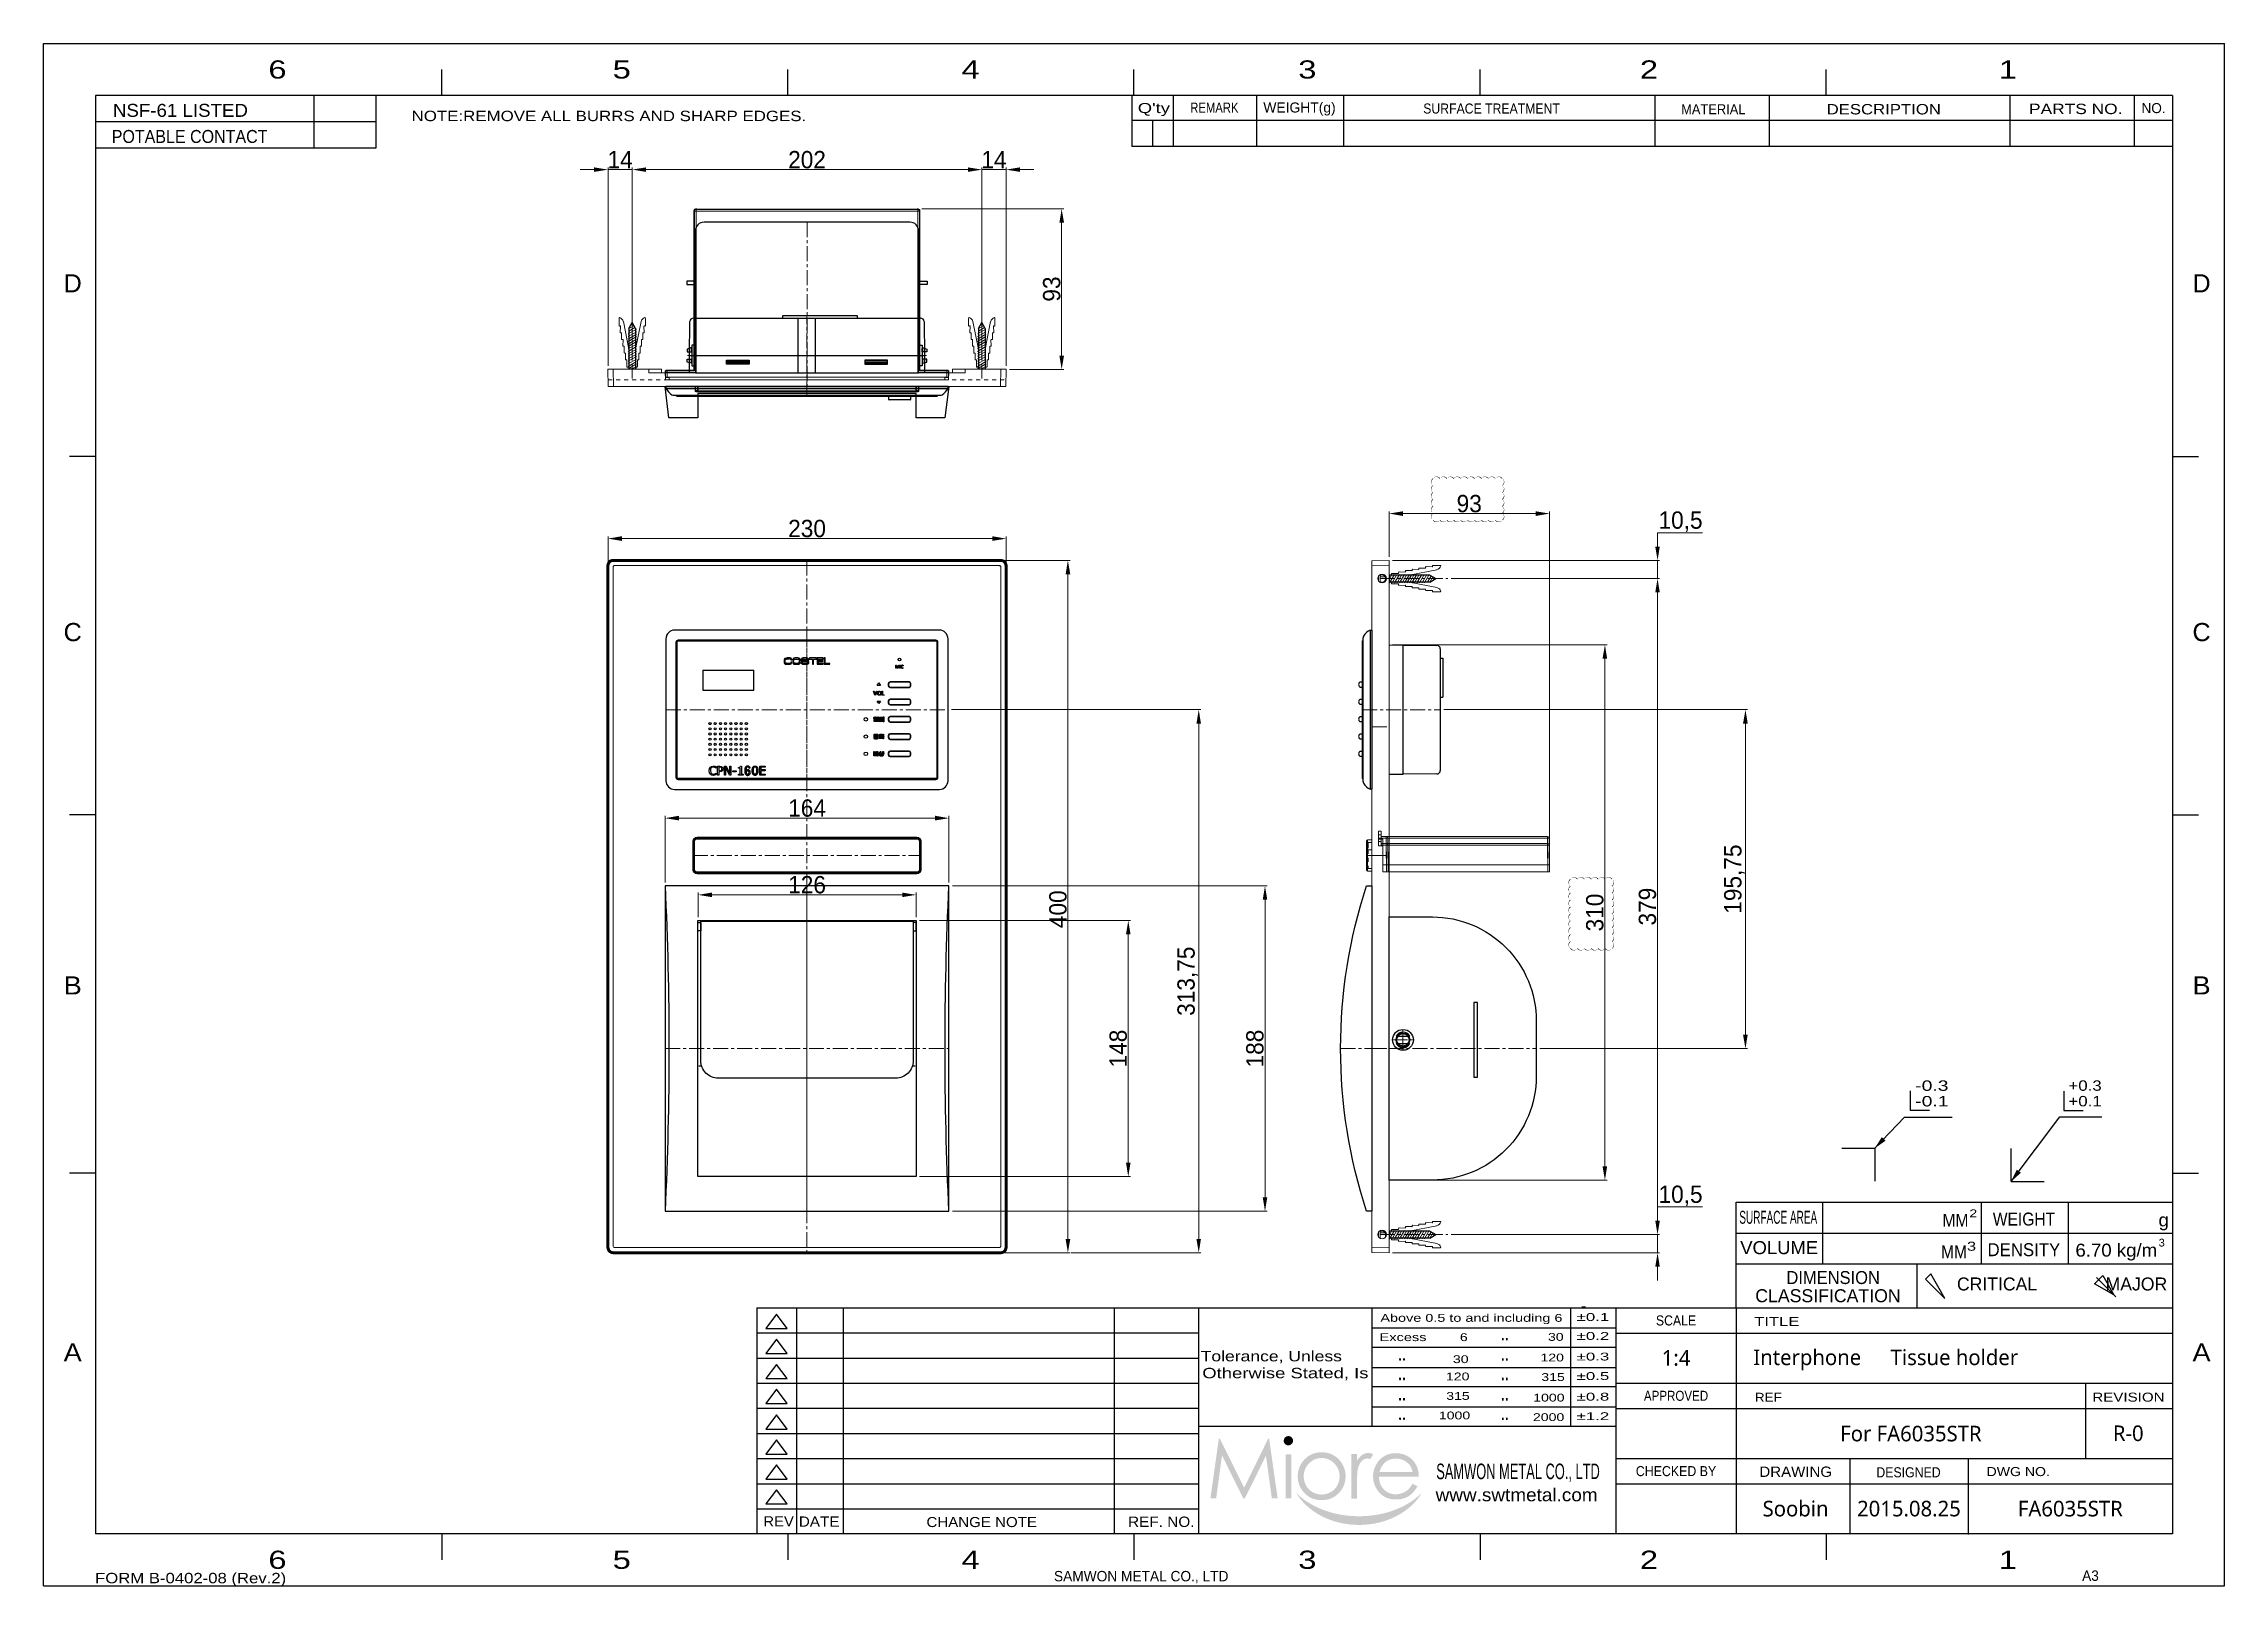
# Model space of a CAD drawing. Extents: x 1063 to 2323, y 0 to 891.
import ezdxf
from ezdxf.enums import TextEntityAlignment as Align

# ---------------------------------------------------------------- set-up
doc = ezdxf.new("R2010")
doc.units = 0
doc.header["$LTSCALE"] = 23.1
for name, pattern in [('CENTER', [0.6, 0.375, -0.075, 0.075, -0.075]), ('DASHED', [0.2, 0.1, -0.1]), ('HIDDEN', [0.2, 0.1, -0.1]), ('SOLID', [0])]:
    doc.linetypes.add(name, pattern=pattern)
doc.layers.get('0').update_dxf_attribs({"linetype": 'CONTINUOUS'})
doc.layers.get('Defpoints').update_dxf_attribs({"linetype": 'CONTINUOUS'})
doc.layers.add('AM_5', color=3, linetype='CONTINUOUS', lineweight=25)
doc.layers.add('LAYER_1', color=160, linetype='CONTINUOUS')
doc.layers.add('line 2', color=140, linetype='CONTINUOUS')
doc.styles.get("Standard").update_dxf_attribs({"font": 'malgun.ttf'})
doc.styles.add('TEXTSTYLE_0', font='txt', dxfattribs={"width": 0.8})
doc.styles.add('굴림', font='')
doc.styles.get('굴림').set_extended_font_data('Gulim')
doc.dimstyles.new('10', dxfattribs={"dimtxt": 10, "dimasz": 8, "dimexe": 1.25, "dimexo": 2, "dimtad": 1, "dimtoh": 1, "dimtxsty": '굴림', "dimcen": 2.5, "dimclrd": 140, "dimclre": 140, "dimclrt": 130, "dimadec": 0, "dimazin": 0, "dimtfac": 1, "dimtmove": 0, "dimatfit": 3, "dimfxl": 1, "dimlwd": 9, "dimlwe": 9, "dimarcsym": 0})

msp = doc.modelspace()

# ---------------------------------------------------------------- texts
at = {"color": 3, "linetype": 'Continuous', "style": 'TEXTSTYLE_0'}
msp.add_text('.', height=6.787, dxfattribs=at).set_placement((1949.41, 160.44), (1956.198, 160.44), align=Align.FIT)
at = {"linetype": 'Continuous', "style": 'TEXTSTYLE_0'}
for s, height, width, p, p2 in [('SAMWON METAL CO., LTD', 9, 0.529412, (1867.634, 61.624), (1962.134, 61.624)), ('www.swtmetal.com', 7.5, 0.902169, (1867.283, 48.848), (1960.883, 48.848))]:
    msp.add_text(s, height=height, dxfattribs=dict(at, width=width)).set_placement(p, p2, align=Align.FIT)
at = {"char_height": 9, "attachment_point": 5}
for s, width, insert in [('1:4', 23.21575, (2006.182, 131.617)), ('R-0', 22.82973, (2267.467, 88.087)), ('Soobin', 22.82973, (2075.25, 44.543)), ('2015.08.25', 22.82973, (2140.755, 44.543))]:
    msp.add_mtext_dynamic_manual_height_columns(s, width=width, gutter_width=1, heights=[9.668], dxfattribs=dict(at, insert=insert))
note = msp.add_mtext_dynamic_manual_height_columns('Interphone ', width=84.00117, gutter_width=1, heights=[9.668, 0], dxfattribs=dict(insert=(2124.507, 131.617), char_height=9, attachment_point=5))
for column, words in zip(note.columns.linked_columns, ['Tissue holder']):
    column.text = words
for s, insert, width in [('For FA6035STR', (2141.883, 87.907), 135.50292), ('FA6035STR', (2234.004, 44.543), 79.6734)]:
    msp.add_mtext(s, dxfattribs=dict(at, insert=insert, width=width))
at = {"layer": 'line 2', "style": 'TEXTSTYLE_0'}
for s, height, width, p, p2 in [('6', 10.5, 1.5, (1192.867, 870.813), (1203.367, 870.813)), ('5', 10.5, 1.5, (1391.804, 870.813), (1402.304, 870.813)), ('4', 10.5, 1.5, (1593.37, 870.813), (1603.87, 870.813)), ('3', 10.5, 1.5, (1787.925, 870.813), (1798.425, 870.813)), ('2', 10.5, 1.5, (1985.311, 870.813), (1995.811, 870.813)), ('1', 10.5, 3, (2192.645, 870.813), (2203.145, 870.813)), ('REMARK', 5.8039, 0.847059, (1725.518, 851.096), (1753.377, 851.096)), ('WEIGHT(g)', 5.8039, 0.9, (1767.734, 851.195), (1809.522, 851.195)), ('NSF-61 LISTED', 7.5, 0.866667, (1103.055, 848.698), (1181.055, 848.698)), ('NOTE:REMOVE ALL BURRS AND SHARP EDGES.', 6, 1.036364, (1275.622, 846.206), (1503.622, 846.206)), ("Q'ty", 5.8039, 1.010526, (1695.196, 850.865), (1713.769, 850.865)), ('SURFACE TREATMENT', 5.80394, 0.816, (1860.125, 850.6), (1939.059, 850.6)), ('MATERIAL', 5.8039, 0.872727, (2009.15, 850.198), (2046.295, 850.198)), ('DESCRIPTION', 6, 1.1, (2093.207, 850.1), (2159.207, 850.1)), ('PARTS NO.', 6, 1.125, (2210.137, 850.286), (2264.137, 850.286)), ('NO.', 5.8039, 1.2, (2275.122, 850.843), (2289.052, 850.843)), ('POTABLE CONTACT', 7.5, 0.818182, (1102.359, 833.605), (1192.359, 833.605)), ('D', 10.5, 1.5, (1074.557, 747.282), (1085.057, 747.282)), ('D', 10.5, 1.5, (2304.557, 747.282), (2315.057, 747.282)), ('C', 10.5, 1.5, (1074.557, 545.776), (1085.057, 545.776)), ('C', 10.5, 1.5, (2304.557, 545.776), (2315.057, 545.776)), ('B', 10.5, 1.5, (1074.557, 341.643), (1085.057, 341.643)), ('B', 10.5, 1.5, (2304.557, 341.643), (2315.057, 341.643)), ('-0.3', 6, 1.129412, (2144.398, 285.982), (2163.598, 285.982)), ('+0.3', 6, 1.129412, (2232.921, 286.013), (2252.121, 286.013)), ('-0.1', 6, 1.28, (2144.398, 276.982), (2163.598, 276.982)), ('+0.1', 6, 1.28, (2232.921, 277.013), (2252.121, 277.013)), ('SURFACE AREA', 7.5, 0.514286, (2042.74, 209.173), (2087.74, 209.173)), ('MM', 7.5, 1.2, (2160.126, 207.414), (2175.126, 207.414)), ('2', 4.5, 1.5, (2175.666, 212.959), (2180.166, 212.959)), ('WEIGHT', 7.5, 0.847059, (2189.231, 208.141), (2225.231, 208.141)), ('g', 7.5, 1.2, (2284.96, 207.631), (2290.96, 207.631)), ('MM', 7.5, 1.2, (2159.315, 189.303), (2174.315, 189.303)), ('3', 5.25, 1.5, (2174.293, 193.578), (2179.543, 193.578)), ('DENSITY', 7.5, 0.884211, (2186.171, 190.458), (2228.171, 190.458)), ('6.70 kg/m', 7.5, 0.804255, (2236.941, 190.187), (2284.191, 190.187)), ('3', 4.5, 1.2, (2284.999, 196.036), (2288.599, 196.036)), ('DIMENSION', 7.5, 0.9, (2069.966, 174.362), (2123.966, 174.362)), ('CRITICAL              MAJOR', 7.5, 0.623077, (2168.484, 170.638), (2289.984, 170.638)), ('CLASSIFICATION', 7.5, 0.884211, (2051.966, 163.862), (2135.966, 163.862)), ('Above 0.5 to and including 6', 4.52489, 0.9296, (1835.387, 152.535), (1940.545, 152.535)), ('%%p0.1', 4.5249, 1.666667, (1948.749, 153.042), (1967.603, 153.042)), ('SCALE', 5.8039, 0.857143, (1994.574, 150.419), (2017.79, 150.419)), ('TITLE', 5.2235, 1.153846, (2051.35, 150.158), (2077.468, 150.158)), ('A', 10.5, 1.5, (1074.557, 129.624), (1085.057, 129.624)), ('Excess', 4.5249, 1.058824, (1834.879, 141.393), (1862.028, 141.393)), ('6', 4.525, 1.500001, (1881.297, 141.393), (1885.822, 141.393)), ('"', 4.525, 3, (1904.992, 138.666), (1909.517, 138.666)), ('30', 4.5249, 1.333334, (1932.2, 141.537), (1941.25, 141.537)), ('%%p0.2', 4.5249, 1.470588, (1948.749, 142.102), (1967.603, 142.102)), ('A', 10.5, 1.5, (2304.557, 129.624), (2315.057, 129.624)), ('Tolerance, Unless', 6, 0.896703, (1731.536, 129.68), (1813.136, 129.68)), ('Otherwise Stated, Is', 6, 0.880734, (1732.464, 119.931), (1828.464, 119.931)), ('"', 4.525, 3, (1845.602, 126.922), (1850.127, 126.922)), ('30', 4.5249, 1.333334, (1877.274, 128.683), (1886.324, 128.683)), ('"', 4.525, 3, (1904.992, 126.922), (1909.517, 126.922)), ('120', 4.5249, 1.384616, (1927.854, 129.631), (1941.429, 129.631)), ('%%p0.3', 4.5249, 1.470588, (1948.749, 130.197), (1967.603, 130.197)), ('"', 4.525, 3, (1845.602, 115.66), (1850.127, 115.66)), ('120', 4.5249, 1.384615, (1873.25, 118.708), (1886.825, 118.708)), ('"', 4.525, 3, (1904.992, 115.66), (1909.517, 115.66)), ('315', 4.5249, 1.285714, (1928.337, 118.369), (1941.912, 118.369)), ('%%p0.5', 4.5249, 1.470588, (1948.749, 118.934), (1967.603, 118.934)), ('"', 4.525, 3, (1845.602, 103.915), (1850.127, 103.915)), ('315', 4.5249, 1.285714, (1873.411, 107.446), (1886.986, 107.446)), ('"', 4.525, 3, (1904.992, 103.915), (1909.517, 103.915)), ('1000', 4.5249, 1.411765, (1923.67, 106.463), (1941.769, 106.463)), ('%%p0.8', 4.5249, 1.470588, (1948.749, 107.029), (1967.603, 107.029)), ('APPROVED', 5.8039, 0.8, (1987.61, 106.888), (2024.755, 106.888)), ('REF', 5.2235, 1.125, (2051.713, 106.308), (2067.383, 106.308)), ('REVISION', 5.2235, 1.090909, (2246.672, 106.402), (2288.46, 106.402)), ('"', 4.525, 3, (1845.602, 92.653), (1850.127, 92.653)), ('1000', 4.5249, 1.411765, (1869.148, 96.184), (1887.248, 96.184)), ('"', 4.525, 3, (1904.992, 92.653), (1909.517, 92.653)), ('2000', 4.5249, 1.263158, (1923.509, 95.201), (1941.608, 95.201)), ('%%p1.2', 4.5249, 1.5625, (1948.749, 95.767), (1967.603, 95.767)), ('CHECKED BY', 5.8039, 0.827586, (1982.967, 63.371), (2029.398, 63.371)), ('DRAWING', 6, 1.05, (2054.337, 62.914), (2096.337, 62.914)), ('DESIGNED', 5.8039, 0.872727, (2121.924, 62.7), (2159.069, 62.7)), ('DWG NO.', 5.2235, 1.105263, (2185.616, 63.395), (2222.181, 63.395)), ('REV', 5.8765, 1, (1478.856, 34.335), (1496.486, 34.335)), ('DATE', 5.8765, 1.090909, (1499.354, 34.192), (1522.86, 34.192)), ('CHANGE NOTE', 5.80394, 1.03125, (1573.088, 33.949), (1636.932, 33.949)), ('REF. NO.', 6, 1.010526, (1689.571, 34.004), (1727.971, 34.004)), ('6', 10.5, 1.5, (1192.867, 9.813), (1203.367, 9.813)), ('5', 10.5, 1.5, (1391.804, 9.813), (1402.304, 9.813)), ('4', 10.5, 1.5, (1593.37, 9.813), (1603.87, 9.813)), ('3', 10.5, 1.5, (1787.925, 9.813), (1798.425, 9.813)), ('2', 10.5, 1.5, (1985.311, 9.813), (1995.811, 9.813)), ('1', 10.5, 3, (2192.645, 9.813), (2203.145, 9.813)), ('FORM B-0402-08 (Rev.2)', 6, 0.927731, (1092.748, 1.487), (1203.148, 1.487)), ('SAMWON METAL CO., LTD', 6, 0.847059, (1646.775, 2.599), (1747.575, 2.599)), ('A3', 6, 0.96, (2240.843, 2.875), (2250.443, 2.875))]:
    msp.add_text(s, height=height, dxfattribs=dict(at, width=width)).set_placement(p, p2, align=Align.FIT)
msp.add_text('VOLUME', height=7.5, dxfattribs=at).set_placement((2043.28, 191.631), (2088.28, 191.631), align=Align.FIT)

# ---------------------------------------------------------------- blocks, each defined once
blk = doc.blocks.new('*D12')
at = {"layer": 'AM_5', "color": 140, "lineweight": 9, "transparency": 16777216}
for p, q in [((1389.1, 589.9), (1389.1, 606.3)), ((1397.1, 605), (1611.1, 605)), ((1619.1, 589.9), (1619.1, 606.3))]:
    blk.add_line(p, q, dxfattribs=at)
at = {"layer": 'AM_5', "color": 140, "transparency": 16777216}
for points in [[(1397.1, 606.4), (1397.1, 603.7), (1389.1, 605)], [(1611.1, 606.4), (1611.1, 603.7), (1619.1, 605)]]:
    blk.add_solid(points, dxfattribs=at)
at = {"layer": 'Defpoints', "color": 0, "transparency": 16777216}
for p in [(1619.1, 605), (1389.1, 587.9), (1619.1, 587.9)]:
    blk.add_point(p, dxfattribs=at)
at = {"layer": 'AM_5', "color": 130, "transparency": 16777216, "insert": (1504.1, 610.8), "char_height": 10, "attachment_point": 5, "style": '굴림'}
blk.add_mtext('230', dxfattribs=at)
blk = doc.blocks.new('*D13')
at = {"layer": 'AM_5', "color": 140, "lineweight": 9, "transparency": 16777216}
for p, q in [((1618.1, 592.4), (1656.1, 592.4)), ((1654.8, 584.4), (1654.8, 200.4)), ((1618.1, 192.4), (1656.1, 192.4))]:
    blk.add_line(p, q, dxfattribs=at)
at = {"layer": 'AM_5', "color": 140, "transparency": 16777216}
for points in [[(1653.5, 584.4), (1656.2, 584.4), (1654.8, 592.4)], [(1653.5, 200.4), (1656.2, 200.4), (1654.8, 192.4)]]:
    blk.add_solid(points, dxfattribs=at)
at = {"layer": 'Defpoints', "color": 0, "transparency": 16777216}
for p in [(1616.1, 592.4), (1616.1, 192.4), (1654.8, 192.4)]:
    blk.add_point(p, dxfattribs=at)
at = {"layer": 'AM_5', "color": 130, "transparency": 16777216, "insert": (1649.1, 390.9), "char_height": 10, "attachment_point": 5, "rotation": 90, "style": '굴림'}
blk.add_mtext('400', dxfattribs=at)
blk = doc.blocks.new('h37')
at = {"lineweight": 9}
for p, q in [((4734.5, 3174.6), (4734.5, 3175.4)), ((4738.5, 3175.6), (4734.7, 3175.6)), ((4738.7, 3175.9), (4738.7, 3176.2)), ((4738.9, 3176.5), (4742.4, 3176.4)), ((4742.6, 3176.6), (4742.6, 3177)), ((4742.8, 3177.2), (4746.3, 3177.2)), ((4760.8, 3177.7), (4744.8, 3174.6)), ((4746.5, 3177.4), (4746.5, 3177.7)), ((4746.7, 3178), (4750.2, 3177.9)), ((4750.4, 3178.1), (4750.4, 3178.5)), ((4750.6, 3178.7), (4754.2, 3178.7)), ((4754.3, 3178.9), (4754.3, 3179.2)), ((4754.5, 3179.5), (4758.1, 3179.4)), ((4758.3, 3179.6), (4758.2, 3180)), ((4758.5, 3180.2), (4762.6, 3180.2)), ((4734.5, 3170.6), (4734.5, 3169.7)), ((4738.5, 3169.5), (4734.7, 3169.5)), ((4738.7, 3169.3), (4738.7, 3168.9)), ((4738.9, 3168.7), (4742.4, 3168.8)), ((4742.6, 3168.6), (4742.6, 3168.2)), ((4742.8, 3168), (4746.3, 3168)), ((4760.8, 3167.5), (4744.8, 3170.6)), ((4746.5, 3167.8), (4746.5, 3167.4)), ((4746.7, 3167.2), (4750.2, 3167.3)), ((4750.4, 3167.1), (4750.4, 3166.7)), ((4750.6, 3166.5), (4754.2, 3166.5)), ((4754.3, 3166.3), (4754.3, 3165.9)), ((4754.5, 3165.7), (4758.1, 3165.8)), ((4758.3, 3165.6), (4758.2, 3165.2)), ((4758.5, 3165), (4762.6, 3165))]:
    blk.add_line(p, q, dxfattribs=at)
at = {"color": 1, "linetype": 'CENTER', "lineweight": 5}
blk.add_line((4727.8, 3172.6), (4767.1, 3172.6), dxfattribs=at)
at = {"lineweight": 13}
for p, q in [((4733.2, 3172.1), (4734.8, 3175)), ((4733.2, 3174.6), (4733.4, 3175)), ((4733.5, 3170.2), (4736.3, 3175)), ((4734.9, 3170.2), (4737.7, 3175)), ((4736.4, 3170.2), (4739.1, 3175)), ((4737.8, 3170.2), (4740.6, 3175)), ((4739.2, 3170.2), (4742, 3175)), ((4740.7, 3170.2), (4743.4, 3175)), ((4742.1, 3170.2), (4744.9, 3175)), ((4743.5, 3170.2), (4746.3, 3175)), ((4745, 3170.2), (4747.7, 3175)), ((4746.4, 3170.2), (4749.2, 3175)), ((4747.8, 3170.2), (4750.6, 3175)), ((4749.3, 3170.2), (4752.1, 3175)), ((4750.7, 3170.2), (4753.5, 3175)), ((4752.2, 3170.2), (4754.9, 3175)), ((4753.6, 3170.2), (4756.4, 3175)), ((4755.3, 3170.6), (4757.4, 3174.2)), ((4756.7, 3170.6), (4758.4, 3173.6)), ((4758.9, 3171.8), (4759.5, 3173))]:
    blk.add_line(p, q, dxfattribs=at)
at = {"lineweight": 30}
for p, q in [((4756.7, 3174.6), (4733.2, 3174.6)), ((4756.7, 3170.6), (4733.2, 3170.6)), ((4756.7, 3174.6), (4760.2, 3172.6)), ((4756.7, 3170.6), (4760.2, 3172.6))]:
    blk.add_line(p, q, dxfattribs=at)
blk.add_line((4733.2, 3174.6), (4733.2, 3170.6))
at = {"lineweight": 9}
for centre, radius, start, end in [((4734.7, 3175.4), 0.2, 93.0243, 183.0243), ((4738.5, 3175.8), 0.2, 274.7245, 4.7245), ((4738.9, 3176.3), 0.2, 85.9462, 184.7245), ((4742.4, 3176.6), 0.2, 274.7245, 4.7245), ((4742.8, 3177), 0.2, 85.9462, 184.7245), ((4746.3, 3177.3), 0.2, 274.7245, 4.7245), ((4746.7, 3177.8), 0.2, 85.9462, 184.7245), ((4750.2, 3178.1), 0.2, 274.7245, 4.7245), ((4750.6, 3178.5), 0.2, 85.9462, 184.7245), ((4754.1, 3178.9), 0.2, 274.7245, 4.7245), ((4754.5, 3179.3), 0.2, 85.9462, 184.7245), ((4758.1, 3179.6), 0.2, 274.7245, 4.7245), ((4758.4, 3180), 0.2, 85.9462, 184.7245), ((4760, 3181), 3.32, 283.6536, 340.2939), ((4762.5, 3179.4), 0.824, 36.0085, 82.265), ((4734.7, 3169.7), 0.2, 176.9757, 266.9757), ((4738.5, 3169.3), 0.2, 355.2755, 85.2755), ((4738.9, 3168.9), 0.2, 175.2755, 274.0538), ((4742.4, 3168.6), 0.2, 355.2755, 85.2755), ((4742.8, 3168.2), 0.2, 175.2755, 274.0538), ((4746.3, 3167.8), 0.2, 355.2755, 85.2755), ((4746.7, 3167.4), 0.2, 175.2755, 274.0538), ((4750.2, 3167.1), 0.2, 355.2755, 85.2755), ((4750.6, 3166.7), 0.2, 175.2755, 274.0538), ((4754.1, 3166.3), 0.2, 355.2755, 85.2755), ((4754.5, 3165.9), 0.2, 175.2755, 274.0538), ((4758.1, 3165.6), 0.2, 355.2755, 85.2755), ((4758.4, 3165.2), 0.2, 175.2755, 274.0538), ((4760, 3164.2), 3.32, 19.7061, 76.3464), ((4762.5, 3165.8), 0.824, 277.735, 323.9915)]:
    blk.add_arc(centre, radius, start, end, dxfattribs=at)
blk = doc.blocks.new('bn-side12')
at = {"color": 7, "linetype": 'Continuous', "lineweight": 15}
for p, q in [((-953.7, -101.6), (-963.7, -101.8)), ((-963.7, -101.8), (-963.7, -501.4)), ((-953.7, -104.6), (-963.7, -104.8)), ((-959.8, -110.6), (-959.8, -113.6)), ((-958.8, -114.4), (-958.8, -109.8)), ((-958.8, -111.1), (-956, -111.1)), ((-953.7, -101.6), (-953.7, -501.6)), ((-959.8, -489.6), (-959.8, -492.6)), ((-958.8, -493.4), (-958.8, -488.8)), ((-958.8, -489.1), (-956.4, -489.1)), ((-955.7, -490.1), (-958.8, -490)), ((-955.7, -492.4), (-955.7, -490.1)), ((-963.7, -498.4), (-953.7, -498.6)), ((-953.7, -501.6), (-963.7, -501.4))]:
    blk.add_line(p, q, dxfattribs=at)
at = {"color": 1, "linetype": 'CENTER', "lineweight": 0}
for p, q in [((-963.7, -197.8), (-953.7, -197.8)), ((-963.7, -272.1), (-953.7, -272.1)), ((-945.7, -384.6), (-945.7, -372.6)), ((-963.7, -383.6), (-953.7, -383.6)), ((-951.7, -378.6), (-939.7, -378.6))]:
    blk.add_line(p, q, dxfattribs=at)
at = {"color": 0}
for p, q in [((-949.7, -376.4), (-941.8, -376.4)), ((-949.7, -380.7), (-941.8, -380.7))]:
    blk.add_line(p, q, dxfattribs=at)
at = {"color": 2, "linetype": 'CENTER', "lineweight": 0}
blk.add_line((-981.7, -383.6), (-868.7, -383.6), dxfattribs=at)
blk.add_lwpolyline([(-966.7, -289.6), (-963.7, -289.6), (-963.7, -477.6), (-966.7, -477.6, -0.159574), (-966.7, -289.6, -0.724771)], format="xyb")
blk.add_lwpolyline([(-953.7, -307.6), (-928.7, -307.6, -0.414214), (-868.7, -367.6), (-868.7, -399.6, -0.414214), (-928.7, -459.6), (-953.7, -459.6)], format="xyb", close=True)
blk.add_lwpolyline([(-904.7, -400.1), (-902.7, -400.1), (-902.7, -357.1), (-904.7, -357.1)], close=True)
at = {"color": 7, "linetype": 'Continuous', "lineweight": 15, "flags": 128}
blk.add_lwpolyline([(-958.8, -489.2), (-958.6, -489.1), (-958.5, -489.1)], dxfattribs=at)
at = {"color": 7, "linetype": 'Continuous', "lineweight": 15}
for centre in [(-957.8, -112.1), (-957.8, -491.1)]:
    blk.add_circle(centre, 2.5, dxfattribs=at)
blk.add_circle((-945.7, -378.6), 6)
at = {"color": 7, "lineweight": 40}
blk.add_circle((-945.7, -378.6), 3.75, dxfattribs=at)
at = {"color": 7, "linetype": 'Continuous', "lineweight": 15}
for centre, start, end in [((-957.8, -112.1), 241.5631, 118.4369), ((-957.8, -491.1), 29.6838, 73.0849)]:
    blk.add_arc(centre, 2.1, start, end, dxfattribs=at)
at = {"color": 0}
for start, end in [(28.575, 151.425), (208.575, 331.425)]:
    blk.add_arc((-945.7, -378.6), 4.5, start, end, dxfattribs=at)
at = {"color": 2, "linetype": 'HIDDEN', "lineweight": 0}
for start, end in [(31.9315, 148.0685), (211.9315, 328.0685)]:
    blk.add_arc((-945.7, -378.6), 4.07, start, end, dxfattribs=at)
at = {"color": 3, "linetype": 'HIDDEN', "lineweight": 5}
for start, end in [(34.983, 145.017), (214.983, 325.017)]:
    blk.add_arc((-945.7, -378.6), 3.75, start, end, dxfattribs=at)
for p in [(-5686.9, -3284.7), (-5686.9, -3663.7)]:
    blk.add_blockref('h37', p)
blk = doc.blocks.new('bn-up-h')
at = {"color": 1, "linetype": 'CENTER', "lineweight": 0}
for p, q in [((-1839.2, -583.4), (-1839.2, -678.4)), ((-1839.2, -583.4), (-1839.2, -674.9)), ((-1908.2, -660.4), (-1903.7, -660.4)), ((-1770.2, -660.4), (-1774.7, -660.4))]:
    blk.add_line(p, q, dxfattribs=at)
at = {"color": 7, "linetype": 'Continuous', "lineweight": 15}
for p, q in [((-1954.2, -668.4), (-1954, -678.4)), ((-1954.2, -668.4), (-1923.2, -668.4)), ((-1954, -678.4), (-1724.4, -678.4)), ((-1951.2, -668.4), (-1951, -678.4)), ((-1930.5, -668.4), (-1930.5, -670.4)), ((-1930.5, -670.4), (-1747.9, -670.4)), ((-1923.2, -668.4), (-1923.2, -670.4)), ((-1755.2, -668.4), (-1724.2, -668.4)), ((-1755.2, -668.4), (-1755.2, -670.4)), ((-1747.9, -670.4), (-1747.9, -668.4)), ((-1727.2, -668.4), (-1727.4, -678.4)), ((-1724.2, -668.4), (-1724.4, -678.4))]:
    blk.add_line(p, q, dxfattribs=at)
at = {"color": 2, "linetype": 'HIDDEN', "lineweight": 0}
blk.add_line((-1954, -674.5), (-1724.4, -674.5), dxfattribs=at)
blk.add_lwpolyline([(-1903.7, -670.4), (-1774.7, -670.4), (-1774.7, -588.4, 0.414214), (-1779.7, -583.4), (-1898.7, -583.4, 0.414214), (-1903.7, -588.4)], format="xyb", close=True)
blk.add_lwpolyline([(-1903.7, -670.4), (-1774.7, -670.4), (-1774.7, -588.4, 0.414214), (-1779.7, -583.4), (-1898.7, -583.4, 0.414214), (-1903.7, -588.4)], format="xyb", close=True)
for points in [[(-1903.7, -617.4), (-1908.7, -617.4), (-1908.7, -619.4), (-1903.7, -619.4)], [(-1903.7, -617.4), (-1908.7, -617.4), (-1908.7, -619.4), (-1903.7, -619.4)], [(-1774.7, -617.4), (-1769.7, -617.4), (-1769.7, -619.4), (-1774.7, -619.4)], [(-1774.7, -617.4), (-1769.7, -617.4), (-1769.7, -619.4), (-1774.7, -619.4)], [(-1903.7, -654.4), (-1905.7, -654.4), (-1905.7, -666.4), (-1903.7, -666.4)], [(-1903.7, -654.4), (-1905.7, -654.4), (-1905.7, -666.4), (-1903.7, -666.4)], [(-1774.7, -654.4), (-1772.7, -654.4), (-1772.7, -666.4), (-1774.7, -666.4)], [(-1774.7, -654.4), (-1772.7, -654.4), (-1772.7, -666.4), (-1774.7, -666.4)]]:
    blk.add_lwpolyline(points, close=True)
at = {"color": 0}
for points in [[(-1905.9, -658.3), (-1905.9, -655.9), (-1908.4, -656.7), (-1908.4, -658.3), (-1905.9, -658.3)], [(-1905.9, -662.6), (-1905.9, -664.9), (-1908.4, -664.2), (-1908.4, -662.6), (-1905.9, -662.6)], [(-1772.5, -658.3), (-1772.5, -655.9), (-1770, -656.7), (-1770, -658.3), (-1772.5, -658.3)], [(-1772.5, -662.6), (-1772.5, -664.9), (-1770, -664.2), (-1770, -662.6), (-1772.5, -662.6)]]:
    blk.add_lwpolyline(points, dxfattribs=at)
for points in [[(-1905.9, -658.3), (-1905.7, -658.3), (-1905.7, -656.4), (-1905.9, -656.4)], [(-1905.9, -662.6), (-1905.7, -662.6), (-1905.7, -664.5), (-1905.9, -664.5)], [(-1772.5, -658.3), (-1772.7, -658.3), (-1772.7, -656.4), (-1772.5, -656.4)], [(-1772.5, -662.6), (-1772.7, -662.6), (-1772.7, -664.5), (-1772.5, -664.5)]]:
    blk.add_lwpolyline(points, close=True, dxfattribs=at)
blk.add_lwpolyline([(-1921.2, -678.4), (-1757.2, -678.4), (-1759.5, -696.4), (-1776.2, -696.4), (-1776.2, -682.4), (-1902.2, -682.4), (-1902.2, -696.4), (-1919, -696.4), (-1921.2, -678.4)])
at = {"xscale": -1, "rotation": 270}
for p in [(-5112.8, -5401.6), (-4910.8, -5401.6)]:
    blk.add_blockref('h37', p, dxfattribs=at)
blk = doc.blocks.new('cpn160e-1')
for p, q in [((2930.6, 1778.8), (2930.6, 1696.8)), ((3088.6, 1783.8), (2935.6, 1783.8)), ((2936.4, 1776.8), (2936.4, 1698.8)), ((2936.5, 1776.9), (2936.5, 1698.8)), ((2936.9, 1776.8), (2936.9, 1698.8)), ((2937, 1776.9), (2937, 1698.8)), ((3086.8, 1777.9), (2937.5, 1777.9)), ((3086.8, 1777.4), (2937.5, 1777.4)), ((3086.6, 1778), (2937.6, 1778)), ((3086.6, 1777.5), (2937.6, 1777.5)), ((3087.3, 1698.8), (3087.3, 1776.9)), ((3087.3, 1698.8), (3087.3, 1776.8)), ((3087.8, 1698.8), (3087.8, 1776.9)), ((3087.8, 1698.8), (3087.8, 1776.8)), ((3093.6, 1696.8), (3093.6, 1778.8)), ((2999, 1766.5), (2998.9, 1766.1)), ((2998.9, 1766.1), (2998.9, 1765.7)), ((2998.9, 1765.7), (2999, 1765.3)), ((2999.1, 1767), (2999, 1766.9)), ((2999, 1766.9), (2999, 1766.5)), ((2999, 1765.3), (2999, 1764.9)), ((2999, 1764.9), (2999.1, 1764.8)), ((2999.2, 1767.2), (2999.1, 1767)), ((2999.1, 1764.8), (2999.1, 1764.6)), ((2999.1, 1764.6), (2999.2, 1764.5)), ((2999.3, 1767.4), (2999.2, 1767.3)), ((2999.2, 1767.3), (2999.2, 1767.2)), ((2999.2, 1764.5), (2999.3, 1764.4)), ((2999.3, 1764.4), (2999.4, 1764.3)), ((2999.4, 1764.3), (2999.5, 1764.3)), ((2999.5, 1766.4), (2999.6, 1766.7)), ((2999.5, 1766.1), (2999.5, 1766.4)), ((2999.5, 1765.7), (2999.5, 1766.1)), ((2999.5, 1765.4), (2999.5, 1765.7)), ((2999.6, 1765.1), (2999.5, 1765.4)), ((2999.5, 1764.3), (2999.6, 1764.2)), ((2999.6, 1766.9), (2999.7, 1766.9)), ((2999.6, 1766.8), (2999.6, 1766.9)), ((2999.6, 1766.7), (2999.6, 1766.8)), ((2999.6, 1765), (2999.6, 1765.1)), ((2999.6, 1764.9), (2999.6, 1765)), ((2999.7, 1764.9), (2999.6, 1764.9)), ((2999.6, 1764.2), (2999.8, 1764.2)), ((2999.7, 1767), (2999.8, 1767)), ((2999.7, 1766.9), (2999.7, 1767)), ((2999.7, 1764.8), (2999.7, 1764.9)), ((2999.7, 1764.8), (2999.7, 1764.8)), ((2999.7, 1764.8), (2999.7, 1764.8)), ((2999.8, 1764.8), (2999.7, 1764.8)), ((2999.8, 1767), (2999.9, 1767.1)), ((2999.8, 1767), (2999.8, 1767)), ((2999.9, 1764.7), (2999.8, 1764.8)), ((2999.8, 1764.2), (3000.1, 1764.1)), ((2999.9, 1767.1), (3000, 1767.1)), ((2999.9, 1764.7), (2999.9, 1764.7)), ((3000.2, 1764.7), (2999.9, 1764.7)), ((3000, 1767.1), (3000.3, 1767.1)), ((3000.1, 1764.1), (3000.6, 1764.1)), ((3000.6, 1764.6), (3000.2, 1764.7)), ((3000.3, 1767.1), (3000.7, 1767.2)), ((3001.9, 1764.6), (3000.6, 1764.6)), ((3000.6, 1764.1), (3001.9, 1764.1)), ((3001.9, 1767.7), (3000.7, 1767.7)), ((3000.7, 1767.2), (3001.9, 1767.2)), ((3002.3, 1767.7), (3001.9, 1767.7)), ((3002.5, 1767.7), (3002.3, 1767.7)), ((3002.6, 1767.6), (3002.5, 1767.7)), ((3002.8, 1767.6), (3002.6, 1767.6)), ((3002.7, 1764.9), (3002.6, 1764.8)), ((3002.6, 1764.8), (3002.6, 1764.8)), ((3002.6, 1764.8), (3002.6, 1764.8)), ((3002.7, 1766.7), (3002.7, 1766.6)), ((3002.7, 1766.6), (3003.3, 1766.6)), ((3002.7, 1765.3), (3002.7, 1765.2)), ((3003.3, 1765.3), (3002.7, 1765.3)), ((3002.7, 1765.2), (3002.7, 1765)), ((3002.7, 1765), (3002.7, 1764.9)), ((3002.7, 1765), (3002.7, 1765)), ((3002.7, 1764.9), (3002.7, 1764.9)), ((3002.9, 1767.5), (3002.8, 1767.6)), ((3003, 1767.4), (3002.9, 1767.5)), ((3003.1, 1767.4), (3003, 1767.4)), ((3003.1, 1767.3), (3003.1, 1767.4)), ((3003.2, 1767.2), (3003.1, 1767.3)), ((3003.2, 1767.1), (3003.2, 1767.2)), ((3003.3, 1767), (3003.2, 1767.1)), ((3003.3, 1766.9), (3003.3, 1767)), ((3003.3, 1766.8), (3003.3, 1766.9)), ((3003.3, 1766.7), (3003.3, 1766.8)), ((3003.3, 1766.6), (3003.3, 1766.7)), ((3003.3, 1765.2), (3003.3, 1765.3)), ((3004, 1766.9), (3003.9, 1766.5)), ((3003.9, 1766.5), (3003.9, 1766)), ((3003.9, 1766), (3003.9, 1765.7)), ((3003.9, 1765.7), (3003.9, 1765.3)), ((3003.9, 1765.3), (3004, 1764.9)), ((3004.1, 1767.2), (3004, 1767)), ((3004, 1767), (3004, 1766.9)), ((3004, 1764.9), (3004, 1764.7)), ((3004, 1764.7), (3004.1, 1764.6)), ((3004.2, 1767.3), (3004.1, 1767.2)), ((3004.1, 1764.6), (3004.2, 1764.5)), ((3004.4, 1767.5), (3004.2, 1767.4)), ((3004.2, 1767.4), (3004.2, 1767.3)), ((3004.2, 1767.3), (3004.2, 1767.3)), ((3004.2, 1764.5), (3004.2, 1764.5)), ((3004.2, 1764.5), (3004.2, 1764.4)), ((3004.2, 1764.4), (3004.4, 1764.3)), ((3004.5, 1767.5), (3004.4, 1767.5)), ((3004.4, 1766), (3004.5, 1766.4)), ((3004.4, 1765.7), (3004.4, 1766)), ((3004.5, 1765.3), (3004.4, 1765.7)), ((3004.4, 1764.3), (3004.5, 1764.3)), ((3004.6, 1767.6), (3004.5, 1767.5)), ((3004.5, 1766.8), (3004.6, 1766.9)), ((3004.5, 1766.7), (3004.5, 1766.8)), ((3004.5, 1766.4), (3004.5, 1766.7)), ((3004.5, 1765.1), (3004.5, 1765.3)), ((3004.5, 1765), (3004.5, 1765.1)), ((3004.6, 1764.9), (3004.5, 1765)), ((3004.5, 1764.3), (3004.6, 1764.2)), ((3004.8, 1767.6), (3004.6, 1767.6)), ((3004.6, 1766.9), (3004.6, 1767)), ((3004.6, 1767), (3004.6, 1767)), ((3004.6, 1767), (3004.7, 1767)), ((3004.6, 1766.9), (3004.6, 1766.9)), ((3004.6, 1764.8), (3004.6, 1764.9)), ((3004.6, 1764.9), (3004.6, 1764.9)), ((3004.7, 1764.8), (3004.6, 1764.8)), ((3004.6, 1764.8), (3004.6, 1764.8)), ((3004.6, 1764.2), (3004.8, 1764.2)), ((3004.7, 1767), (3004.7, 1767)), ((3004.7, 1767), (3004.8, 1767)), ((3004.8, 1764.8), (3004.7, 1764.8)), ((3004.7, 1764.8), (3004.7, 1764.8)), ((3005.2, 1767.7), (3004.8, 1767.6)), ((3004.8, 1767), (3004.8, 1767.1)), ((3004.8, 1767.1), (3005, 1767.1)), ((3004.8, 1764.7), (3004.8, 1764.8)), ((3005, 1764.7), (3004.8, 1764.7)), ((3004.8, 1764.2), (3005.2, 1764.1)), ((3005, 1767.1), (3005.3, 1767.1)), ((3005.3, 1764.7), (3005, 1764.7)), ((3005.8, 1767.7), (3005.2, 1767.7)), ((3005.2, 1764.1), (3005.8, 1764.1)), ((3005.3, 1767.1), (3005.8, 1767.1)), ((3005.8, 1764.6), (3005.3, 1764.7)), ((3006.3, 1767.7), (3005.8, 1767.7)), ((3005.8, 1767.1), (3006.3, 1767.1)), ((3006.3, 1764.6), (3005.8, 1764.6)), ((3005.8, 1764.1), (3006.3, 1764.1)), ((3006.9, 1767.7), (3006.3, 1767.7)), ((3006.3, 1767.1), (3006.8, 1767.1)), ((3006.8, 1764.7), (3006.3, 1764.6)), ((3006.3, 1764.1), (3006.9, 1764.1)), ((3006.8, 1767.1), (3007.1, 1767.1)), ((3007.1, 1764.7), (3006.8, 1764.7)), ((3007.3, 1767.6), (3006.9, 1767.7)), ((3006.9, 1764.1), (3007.3, 1764.2)), ((3007.1, 1767.1), (3007.3, 1767.1)), ((3007.3, 1764.7), (3007.1, 1764.7)), ((3007.5, 1767.6), (3007.3, 1767.6)), ((3007.3, 1767.1), (3007.3, 1767)), ((3007.3, 1767), (3007.4, 1767)), ((3007.4, 1764.8), (3007.3, 1764.7)), ((3007.3, 1764.2), (3007.5, 1764.2)), ((3007.4, 1767), (3007.4, 1767)), ((3007.4, 1767), (3007.5, 1767)), ((3007.5, 1764.8), (3007.4, 1764.8)), ((3007.4, 1764.8), (3007.4, 1764.8)), ((3007.4, 1764.8), (3007.4, 1764.8)), ((3007.6, 1767.5), (3007.5, 1767.6)), ((3007.5, 1767), (3007.5, 1767)), ((3007.5, 1767), (3007.5, 1766.9)), ((3007.5, 1766.9), (3007.5, 1766.9)), ((3007.5, 1766.9), (3007.6, 1766.8)), ((3007.6, 1765), (3007.5, 1764.9)), ((3007.5, 1764.9), (3007.5, 1764.9)), ((3007.5, 1764.9), (3007.5, 1764.8)), ((3007.5, 1764.8), (3007.5, 1764.8)), ((3007.5, 1764.2), (3007.6, 1764.3)), ((3007.8, 1767.5), (3007.6, 1767.5)), ((3007.6, 1766.8), (3007.6, 1766.7)), ((3007.6, 1766.7), (3007.6, 1766.4)), ((3007.6, 1766.4), (3007.7, 1766)), ((3007.7, 1765.7), (3007.6, 1765.3)), ((3007.6, 1765.3), (3007.6, 1765.1)), ((3007.6, 1765.1), (3007.6, 1765)), ((3007.6, 1764.3), (3007.8, 1764.3)), ((3007.7, 1766), (3007.7, 1765.7)), ((3007.9, 1767.4), (3007.8, 1767.5)), ((3007.8, 1764.3), (3007.9, 1764.4)), ((3007.9, 1767.3), (3007.9, 1767.4)), ((3008, 1767.2), (3007.9, 1767.3)), ((3007.9, 1767.3), (3007.9, 1767.3)), ((3007.9, 1764.5), (3008, 1764.6)), ((3007.9, 1764.4), (3007.9, 1764.5)), ((3007.9, 1764.5), (3007.9, 1764.5)), ((3008.1, 1767), (3008, 1767.2)), ((3008, 1764.6), (3008.1, 1764.8)), ((3008.1, 1766.9), (3008.1, 1767)), ((3008.2, 1766.5), (3008.1, 1766.9)), ((3008.1, 1764.9), (3008.2, 1765.3)), ((3008.1, 1764.8), (3008.1, 1764.9)), ((3008.2, 1766), (3008.2, 1766.5)), ((3008.2, 1765.7), (3008.2, 1766)), ((3008.2, 1765.3), (3008.2, 1765.7)), ((3008.8, 1766.7), (3008.8, 1766.4)), ((3008.8, 1766.4), (3008.8, 1766.3)), ((3008.8, 1766.3), (3008.8, 1766.2)), ((3008.8, 1766.2), (3008.9, 1766.1)), ((3009.4, 1765.3), (3008.8, 1765.3)), ((3008.8, 1765.3), (3008.8, 1765.2)), ((3008.9, 1766.1), (3008.9, 1766)), ((3008.9, 1766), (3009, 1766)), ((3009, 1766), (3009.1, 1765.9)), ((3009.3, 1766.6), (3009.3, 1766.7)), ((3009.3, 1766.5), (3009.3, 1766.6)), ((3009.4, 1766.5), (3009.3, 1766.5)), ((3009.4, 1767), (3009.5, 1767)), ((3009.4, 1766.4), (3009.4, 1766.5)), ((3009.4, 1766.4), (3009.4, 1766.4)), ((3009.4, 1766.4), (3009.4, 1766.4)), ((3009.4, 1766.4), (3009.4, 1766.4)), ((3009.5, 1766.3), (3009.4, 1766.4)), ((3009.4, 1765.2), (3009.4, 1765.3)), ((3009.5, 1767.1), (3009.6, 1767.1)), ((3009.5, 1767.1), (3009.5, 1767.1)), ((3009.5, 1767), (3009.5, 1767.1)), ((3009.6, 1767.1), (3009.7, 1767.1)), ((3009.7, 1767.1), (3009.9, 1767.1)), ((3011.8, 1767.7), (3009.9, 1767.7)), ((3009.9, 1767.1), (3011.7, 1767.1)), ((3010, 1764.1), (3011.9, 1764.1)), ((3010.2, 1765.7), (3011.5, 1765.7)), ((3011.9, 1764.6), (3010.2, 1764.6)), ((3011.4, 1766.2), (3010.3, 1766.2)), ((3012.2, 1767.7), (3011.8, 1767.7)), ((3012.3, 1767.6), (3012.2, 1767.7)), ((3012.5, 1767.6), (3012.3, 1767.6)), ((3012.4, 1765.5), (3012.5, 1765.5)), ((3012.4, 1765.5), (3012.4, 1765.5)), ((3012.5, 1764.8), (3012.4, 1764.8)), ((3012.6, 1767.5), (3012.5, 1767.6)), ((3012.5, 1766.6), (3012.5, 1766.5)), ((3012.5, 1766.5), (3013.1, 1766.5)), ((3012.5, 1765.5), (3012.5, 1765.4)), ((3012.5, 1765.4), (3012.5, 1765.3)), ((3012.5, 1765.4), (3012.5, 1765.4)), ((3012.5, 1765.3), (3012.6, 1765.3)), ((3012.5, 1765), (3012.5, 1764.9)), ((3012.6, 1765), (3012.5, 1765)), ((3012.5, 1764.9), (3012.5, 1764.8)), ((3012.5, 1764.9), (3012.5, 1764.9)), ((3012.5, 1764.8), (3012.5, 1764.8)), ((3012.7, 1767.5), (3012.6, 1767.5)), ((3012.6, 1765.3), (3012.6, 1765.2)), ((3012.6, 1765.2), (3012.6, 1765)), ((3012.8, 1767.4), (3012.7, 1767.5)), ((3012.9, 1767.3), (3012.8, 1767.4)), ((3012.9, 1767.3), (3012.9, 1767.3)), ((3013, 1767.2), (3012.9, 1767.3)), ((3013, 1767.1), (3013, 1767.2)), ((3013.1, 1767), (3013, 1767.1)), ((3013.1, 1766.8), (3013.1, 1767)), ((3013.1, 1766.6), (3013.1, 1766.8)), ((3013.1, 1766.5), (3013.1, 1766.6)), ((3017.6, 1767.7), (3013.5, 1767.7)), ((3013.5, 1767.7), (3013.5, 1767.1)), ((3013.5, 1767.1), (3015.3, 1767.1)), ((3015.3, 1767.1), (3015.3, 1764.1)), ((3015.3, 1764.1), (3015.8, 1764.1)), ((3015.8, 1764.1), (3015.8, 1767.1)), ((3015.8, 1767.1), (3017.6, 1767.1)), ((3017.6, 1767.1), (3017.6, 1767.7)), ((3021.4, 1767.7), (3018, 1767.7)), ((3018, 1767.7), (3018, 1764.1)), ((3018, 1764.1), (3021.4, 1764.1)), ((3018.6, 1766.2), (3018.6, 1767.1)), ((3018.6, 1767.1), (3021.4, 1767.1)), ((3021.3, 1766.2), (3018.6, 1766.2)), ((3018.6, 1764.6), (3018.6, 1765.7)), ((3018.6, 1765.7), (3021.3, 1765.7)), ((3021.4, 1764.6), (3018.6, 1764.6)), ((3021.3, 1765.7), (3021.3, 1766.2)), ((3021.4, 1767.1), (3021.4, 1767.7)), ((3021.4, 1764.1), (3021.4, 1764.6)), ((3022.6, 1767.7), (3022.1, 1767.7)), ((3022.1, 1767.7), (3022.1, 1764.1)), ((3022.1, 1764.1), (3025.3, 1764.1)), ((3022.6, 1764.6), (3022.6, 1767.7)), ((3025.3, 1764.6), (3022.6, 1764.6)), ((3025.3, 1764.1), (3025.3, 1764.6)), ((2951.9, 1760.6), (2981.4, 1760.6)), ((2951.9, 1760.6), (2951.9, 1749.1)), ((2981.4, 1749.1), (2981.4, 1760.6)), ((3052.7, 1751.9), (3053.6, 1753.3)), ((3054.6, 1751.9), (3052.7, 1751.9)), ((3053.6, 1753.3), (3054.6, 1751.9)), ((3059.1, 1752.9), (3059.1, 1751.7)), ((3059.3, 1752.9), (3059.3, 1751.7)), ((3071.1, 1753.9), (3060.1, 1753.9)), ((3071.1, 1753.7), (3060.1, 1753.7)), ((3063.5, 1761.8), (3063.5, 1763.5)), ((3063.5, 1763.5), (3063.9, 1763.5)), ((3063.8, 1761.8), (3063.5, 1761.8)), ((3064.3, 1761.8), (3063.8, 1763.3)), ((3063.8, 1763.3), (3063.8, 1763.3)), ((3063.8, 1763.3), (3063.8, 1761.8)), ((3063.9, 1763.5), (3064.5, 1762.1)), ((3064.6, 1761.8), (3064.3, 1761.8)), ((3064.5, 1762.1), (3065, 1763.5)), ((3065.1, 1763.3), (3064.6, 1761.8)), ((3065, 1763.5), (3065.4, 1763.5)), ((3065.1, 1761.8), (3065.1, 1763.3)), ((3065.1, 1763.3), (3065.1, 1763.3)), ((3065.4, 1761.8), (3065.1, 1761.8)), ((3065.4, 1763.5), (3065.4, 1761.8)), ((3065.8, 1761.8), (3065.8, 1763.5)), ((3065.8, 1763.5), (3066.1, 1763.5)), ((3066.1, 1761.8), (3065.8, 1761.8)), ((3066.1, 1763.5), (3066.1, 1761.8)), ((3067.3, 1763.5), (3067.7, 1763.5)), ((3067.3, 1762), (3067.7, 1762.1)), ((3067.7, 1761.8), (3067.3, 1761.8)), ((3067.7, 1763.5), (3067.7, 1763.2)), ((3067.7, 1762.1), (3067.7, 1761.8)), ((3071.9, 1751.7), (3071.9, 1752.9)), ((3072.1, 1751.7), (3072.1, 1752.9)), ((2951.9, 1749.1), (2981.4, 1749.1)), ((3051.4, 1746.2), (3050.6, 1748.5)), ((3050.6, 1748.5), (3051, 1748.5)), ((3051, 1748.5), (3051.6, 1746.5)), ((3051.8, 1746.2), (3051.4, 1746.2)), ((3051.6, 1746.5), (3052.3, 1748.5)), ((3051.6, 1746.5), (3051.6, 1746.5)), ((3052.7, 1748.5), (3051.8, 1746.2)), ((3052.3, 1748.5), (3052.7, 1748.5)), ((3052.7, 1742.8), (3054.6, 1742.8)), ((3053.6, 1741.4), (3052.7, 1742.8)), ((3052.9, 1747.8), (3053, 1747.9)), ((3052.9, 1747.6), (3052.9, 1747.8)), ((3052.9, 1747.3), (3052.9, 1747.6)), ((3052.9, 1747.1), (3052.9, 1747.3)), ((3052.9, 1746.9), (3052.9, 1747.1)), ((3053, 1746.8), (3052.9, 1746.9)), ((3053, 1748), (3053.1, 1748.1)), ((3053, 1747.9), (3053, 1748)), ((3053, 1746.7), (3053, 1746.8)), ((3053.1, 1746.6), (3053, 1746.7)), ((3053.1, 1748.1), (3053.1, 1748.2)), ((3053.1, 1748.2), (3053.2, 1748.2)), ((3053.1, 1746.5), (3053.1, 1746.6)), ((3053.2, 1746.4), (3053.1, 1746.5)), ((3053.2, 1748.2), (3053.3, 1748.3)), ((3053.3, 1747.8), (3053.2, 1747.7)), ((3053.2, 1747.7), (3053.2, 1747.5)), ((3053.2, 1747.5), (3053.2, 1747.3)), ((3053.2, 1747.3), (3053.2, 1747.2)), ((3053.2, 1747.2), (3053.2, 1747)), ((3053.2, 1747), (3053.3, 1746.9)), ((3053.3, 1746.4), (3053.2, 1746.4)), ((3053.3, 1748.3), (3053.4, 1748.4)), ((3053.4, 1747.9), (3053.3, 1747.9)), ((3053.3, 1747.9), (3053.3, 1747.8)), ((3053.3, 1746.9), (3053.3, 1746.8)), ((3053.3, 1746.8), (3053.4, 1746.7)), ((3053.4, 1746.3), (3053.3, 1746.4)), ((3053.4, 1748.4), (3053.5, 1748.4)), ((3053.5, 1748.1), (3053.4, 1748)), ((3053.4, 1748), (3053.4, 1747.9)), ((3053.4, 1746.7), (3053.4, 1746.7)), ((3053.4, 1746.7), (3053.5, 1746.6)), ((3053.5, 1746.3), (3053.4, 1746.3)), ((3053.5, 1748.4), (3053.6, 1748.4)), ((3053.6, 1748.1), (3053.5, 1748.1)), ((3053.5, 1748.1), (3053.5, 1748.1)), ((3053.5, 1746.6), (3053.5, 1746.6)), ((3053.5, 1746.6), (3053.6, 1746.6)), ((3053.6, 1746.2), (3053.5, 1746.3)), ((3053.6, 1748.4), (3053.7, 1748.5)), ((3053.7, 1748.2), (3053.6, 1748.1)), ((3053.6, 1746.6), (3053.7, 1746.5)), ((3053.7, 1746.2), (3053.6, 1746.2)), ((3054.6, 1742.8), (3053.6, 1741.4)), ((3053.7, 1748.5), (3053.8, 1748.5)), ((3053.8, 1748.2), (3053.7, 1748.2)), ((3053.7, 1746.5), (3053.8, 1746.5)), ((3053.8, 1746.2), (3053.7, 1746.2)), ((3053.8, 1748.5), (3053.9, 1748.5)), ((3053.9, 1748.2), (3053.8, 1748.2)), ((3053.8, 1748.2), (3053.8, 1748.2)), ((3053.8, 1746.5), (3053.9, 1746.5)), ((3053.8, 1746.5), (3053.8, 1746.5)), ((3053.9, 1746.2), (3053.8, 1746.2)), ((3053.9, 1748.5), (3054.1, 1748.5)), ((3054, 1748.2), (3053.9, 1748.2)), ((3053.9, 1746.5), (3054, 1746.5)), ((3054.1, 1746.2), (3053.9, 1746.2)), ((3054.1, 1748.2), (3054, 1748.2)), ((3054, 1746.5), (3054.1, 1746.5)), ((3054.1, 1748.5), (3054.2, 1748.5)), ((3054.2, 1748.2), (3054.1, 1748.2)), ((3054.1, 1746.5), (3054.2, 1746.5)), ((3054.2, 1746.2), (3054.1, 1746.2)), ((3054.2, 1748.5), (3054.3, 1748.4)), ((3054.2, 1748.1), (3054.2, 1748.2)), ((3054.3, 1748.1), (3054.2, 1748.1)), ((3054.2, 1746.5), (3054.3, 1746.6)), ((3054.3, 1746.2), (3054.2, 1746.2)), ((3054.3, 1748.4), (3054.4, 1748.4)), ((3054.4, 1748.1), (3054.3, 1748.1)), ((3054.3, 1746.6), (3054.3, 1746.6)), ((3054.3, 1746.6), (3054.4, 1746.6)), ((3054.4, 1746.3), (3054.3, 1746.2)), ((3054.4, 1748.4), (3054.5, 1748.4)), ((3054.4, 1748), (3054.4, 1748.1)), ((3054.5, 1747.9), (3054.4, 1748)), ((3054.4, 1746.6), (3054.4, 1746.7)), ((3054.4, 1746.7), (3054.5, 1746.7)), ((3054.5, 1746.3), (3054.4, 1746.3)), ((3054.5, 1748.4), (3054.6, 1748.3)), ((3054.6, 1747.8), (3054.5, 1747.9)), ((3054.5, 1747.9), (3054.5, 1747.9)), ((3054.5, 1746.8), (3054.6, 1746.9)), ((3054.5, 1746.7), (3054.5, 1746.8)), ((3054.6, 1746.4), (3054.5, 1746.3)), ((3054.6, 1748.3), (3054.6, 1748.2)), ((3054.6, 1748.2), (3054.7, 1748.2)), ((3054.6, 1747.7), (3054.6, 1747.8)), ((3054.6, 1747.5), (3054.6, 1747.7)), ((3054.7, 1747.3), (3054.6, 1747.5)), ((3054.6, 1747.2), (3054.7, 1747.3)), ((3054.6, 1747), (3054.6, 1747.2)), ((3054.6, 1746.9), (3054.6, 1747)), ((3054.7, 1746.5), (3054.6, 1746.4)), ((3054.6, 1746.4), (3054.6, 1746.4)), ((3054.7, 1748.2), (3054.8, 1748.1)), ((3054.8, 1746.6), (3054.7, 1746.5)), ((3054.8, 1748.1), (3054.8, 1748)), ((3054.8, 1748), (3054.9, 1747.9)), ((3054.9, 1746.8), (3054.8, 1746.7)), ((3054.8, 1746.7), (3054.8, 1746.6)), ((3054.9, 1747.9), (3054.9, 1747.8)), ((3054.9, 1747.8), (3055, 1747.6)), ((3055, 1747.1), (3054.9, 1746.9)), ((3054.9, 1746.9), (3054.9, 1746.8)), ((3055, 1747.6), (3055, 1747.3)), ((3055, 1747.3), (3055, 1747.1)), ((3055.4, 1746.2), (3055.4, 1748.5)), ((3055.4, 1748.5), (3055.8, 1748.5)), ((3056.7, 1746.2), (3055.4, 1746.2)), ((3055.8, 1748.5), (3055.8, 1746.5)), ((3055.8, 1746.5), (3056.7, 1746.5)), ((3056.7, 1746.5), (3056.7, 1746.2)), ((3059.1, 1742.9), (3059.1, 1741.7)), ((3059.3, 1742.9), (3059.3, 1741.7)), ((3060.1, 1750.9), (3071.1, 1750.9)), ((3060.1, 1750.7), (3071.1, 1750.7)), ((3071.1, 1743.9), (3060.1, 1743.9)), ((3071.1, 1743.7), (3060.1, 1743.7)), ((3060.1, 1740.9), (3071.1, 1740.9)), ((3060.1, 1740.7), (3071.1, 1740.7)), ((3071.9, 1741.7), (3071.9, 1742.9)), ((3072.1, 1741.7), (3072.1, 1742.9)), ((3050.8, 1733.3), (3051, 1733.5)), ((3050.8, 1733), (3050.8, 1733.3)), ((3050.8, 1732.7), (3050.8, 1733)), ((3051, 1732.5), (3050.8, 1732.7)), ((3051, 1733.5), (3051.3, 1733.6)), ((3051.3, 1732.4), (3051, 1732.5)), ((3051, 1731.9), (3051, 1732.2)), ((3051, 1732.2), (3053.3, 1732.2)), ((3053, 1731.9), (3051, 1731.9)), ((3051, 1731), (3051, 1731.7)), ((3051, 1731.7), (3053, 1731.7)), ((3053.4, 1731), (3051, 1731)), ((3051.3, 1733.6), (3051.6, 1733.7)), ((3051.6, 1732.3), (3051.3, 1732.4)), ((3053.3, 1731.4), (3051.3, 1731.4)), ((3051.3, 1731.4), (3051.3, 1731.3)), ((3051.3, 1731.3), (3053.4, 1731.3)), ((3051.6, 1733.7), (3052, 1733.6)), ((3052, 1732.4), (3051.6, 1732.3)), ((3052, 1733.6), (3052.2, 1733.5)), ((3052.2, 1732.5), (3052, 1732.4)), ((3052.2, 1733.5), (3052.4, 1733.3)), ((3052.4, 1732.7), (3052.2, 1732.5)), ((3052.4, 1733.3), (3052.5, 1733)), ((3052.5, 1733), (3052.4, 1732.7)), ((3052.5, 1733.1), (3052.5, 1733.4)), ((3052.5, 1733.4), (3053, 1733.4)), ((3053, 1733.1), (3052.5, 1733.1)), ((3052.5, 1732.5), (3052.5, 1732.8)), ((3052.5, 1732.8), (3053, 1732.8)), ((3052.5, 1732.5), (3053, 1732.5)), ((3053, 1733.4), (3053, 1733.7)), ((3053, 1733.7), (3053.3, 1733.7)), ((3053, 1732.8), (3053, 1733.1)), ((3053, 1732.3), (3053, 1732.5)), ((3053.3, 1732.3), (3053, 1732.3)), ((3053, 1731.7), (3053, 1731.9)), ((3053.3, 1733.7), (3053.3, 1732.3)), ((3053.3, 1732.2), (3053.3, 1731.4)), ((3053.4, 1731.3), (3053.4, 1731)), ((3054.1, 1733.3), (3054.1, 1733.6)), ((3054.1, 1733.6), (3055.6, 1733.6)), ((3055.3, 1733.3), (3054.1, 1733.3)), ((3054.1, 1732.2), (3054.1, 1733.1)), ((3054.1, 1733.1), (3055.3, 1733.1)), ((3055, 1732.2), (3054.1, 1732.2)), ((3054.2, 1730.9), (3054.2, 1732)), ((3054.2, 1732), (3056.5, 1732)), ((3054.5, 1730.9), (3054.2, 1730.9)), ((3055.6, 1732.8), (3054.4, 1732.8)), ((3054.4, 1732.8), (3054.4, 1732.5)), ((3054.4, 1732.5), (3055, 1732.5)), ((3056.2, 1731.7), (3054.5, 1731.7)), ((3054.5, 1731.7), (3054.5, 1731.3)), ((3054.5, 1731.3), (3056.2, 1731.3)), ((3056.2, 1731), (3054.5, 1731)), ((3054.5, 1731), (3054.5, 1730.9)), ((3055, 1732.5), (3055.4, 1732.5)), ((3055.4, 1732.2), (3055, 1732.2)), ((3055.3, 1733.1), (3055.3, 1733.3)), ((3055.4, 1732.5), (3055.7, 1732.5)), ((3055.7, 1732.2), (3055.4, 1732.2)), ((3055.6, 1733.6), (3055.6, 1732.8)), ((3055.7, 1732.5), (3056, 1732.6)), ((3056.1, 1732.2), (3055.7, 1732.2)), ((3056, 1732.6), (3056.1, 1732.2)), ((3056.2, 1732.1), (3056.2, 1733.7)), ((3056.2, 1733.7), (3056.5, 1733.7)), ((3056.5, 1732.1), (3056.2, 1732.1)), ((3056.2, 1731.3), (3056.2, 1731.7)), ((3056.2, 1730.9), (3056.2, 1731)), ((3056.5, 1730.9), (3056.2, 1730.9)), ((3056.5, 1733.7), (3056.5, 1732.1)), ((3056.5, 1732), (3056.5, 1730.9)), ((3059.1, 1732.9), (3059.1, 1731.7)), ((3059.3, 1732.9), (3059.3, 1731.7)), ((3071.1, 1733.9), (3060.1, 1733.9)), ((3071.1, 1733.7), (3060.1, 1733.7)), ((3060.1, 1730.9), (3071.1, 1730.9)), ((3060.1, 1730.7), (3071.1, 1730.7)), ((3071.9, 1731.7), (3071.9, 1732.9)), ((3072.1, 1731.7), (3072.1, 1732.9)), ((3050.7, 1721.9), (3050.7, 1722.2)), ((3050.7, 1722.2), (3051.8, 1722.2)), ((3053.2, 1721.9), (3050.7, 1721.9)), ((3050.7, 1711.2), (3050.7, 1713.6)), ((3050.7, 1713.6), (3051, 1713.6)), ((3050.9, 1722.5), (3050.9, 1723.7)), ((3050.9, 1723.7), (3053.1, 1723.7)), ((3053.1, 1722.5), (3050.9, 1722.5)), ((3051, 1721.5), (3051.2, 1721.7)), ((3051, 1721.3), (3051, 1721.5)), ((3051, 1721.1), (3051, 1721.3)), ((3051.2, 1720.9), (3051, 1721.1)), ((3051, 1713.6), (3051, 1712.7)), ((3053.1, 1723.4), (3051.2, 1723.4)), ((3051.2, 1723.4), (3051.2, 1723.2)), ((3051.2, 1723.2), (3052.8, 1723.2)), ((3052.8, 1723), (3051.2, 1723)), ((3051.2, 1723), (3051.2, 1722.8)), ((3051.2, 1722.8), (3053.1, 1722.8)), ((3051.2, 1721.7), (3051.5, 1721.8)), ((3051.5, 1720.8), (3051.2, 1720.9)), ((3051.4, 1721.4), (3051.3, 1721.4)), ((3051.3, 1721.4), (3051.3, 1721.4)), ((3051.3, 1721.4), (3051.3, 1721.4)), ((3051.3, 1721.4), (3051.3, 1721.4)), ((3051.3, 1721.4), (3051.3, 1721.4)), ((3051.3, 1721.4), (3051.3, 1721.3)), ((3051.3, 1721.3), (3051.3, 1721.3)), ((3051.3, 1721.3), (3051.3, 1721.3)), ((3051.3, 1721.3), (3051.3, 1721.3)), ((3051.3, 1721.3), (3051.3, 1721.3)), ((3051.3, 1721.3), (3051.3, 1721.3)), ((3051.3, 1721.3), (3051.3, 1721.3)), ((3051.3, 1721.3), (3051.3, 1721.3)), ((3051.3, 1721.3), (3051.3, 1721.2)), ((3051.3, 1721.2), (3051.3, 1721.2)), ((3051.3, 1721.2), (3051.3, 1721.2)), ((3051.3, 1721.2), (3051.3, 1721.2)), ((3051.3, 1721.2), (3051.3, 1721.2)), ((3051.3, 1721.2), (3051.3, 1721.2)), ((3051.3, 1721.2), (3051.4, 1721.2)), ((3052, 1721.5), (3051.4, 1721.5)), ((3051.4, 1721.5), (3051.4, 1721.4)), ((3051.4, 1721.2), (3051.4, 1721.1)), ((3051.4, 1721.1), (3051.4, 1721.1)), ((3051.4, 1721.1), (3052, 1721.1)), ((3051.5, 1721.8), (3052, 1721.8)), ((3052, 1720.8), (3051.5, 1720.8)), ((3051.8, 1722.5), (3052.2, 1722.5)), ((3051.8, 1722.2), (3051.8, 1722.5)), ((3051.9, 1712.7), (3051.9, 1713.6)), ((3051.9, 1713.6), (3052.2, 1713.6)), ((3052, 1721.8), (3052.5, 1721.8)), ((3052.6, 1721.5), (3052, 1721.5)), ((3052, 1721.1), (3052.6, 1721.1)), ((3052.5, 1720.8), (3052, 1720.8)), ((3052.2, 1722.5), (3052.2, 1722.2)), ((3052.2, 1722.2), (3053.2, 1722.2)), ((3052.2, 1713.6), (3052.2, 1711.2)), ((3052.5, 1721.8), (3052.8, 1721.7)), ((3052.8, 1720.9), (3052.5, 1720.8)), ((3052.7, 1721.4), (3052.6, 1721.5)), ((3052.6, 1721.1), (3052.7, 1721.1)), ((3052.8, 1721.4), (3052.7, 1721.4)), ((3052.7, 1721.4), (3052.7, 1721.4)), ((3052.7, 1721.4), (3052.7, 1721.4)), ((3052.7, 1721.4), (3052.7, 1721.4)), ((3052.7, 1721.1), (3052.7, 1721.2)), ((3052.7, 1721.2), (3052.7, 1721.2)), ((3052.7, 1721.2), (3052.7, 1721.2)), ((3052.7, 1721.2), (3052.7, 1721.2)), ((3052.7, 1721.2), (3052.8, 1721.2)), ((3052.8, 1723.2), (3052.8, 1723)), ((3052.8, 1721.7), (3053, 1721.5)), ((3052.8, 1721.3), (3052.8, 1721.4)), ((3052.8, 1721.4), (3052.8, 1721.4)), ((3052.8, 1721.4), (3052.8, 1721.4)), ((3052.8, 1721.3), (3052.8, 1721.3)), ((3052.8, 1721.3), (3052.8, 1721.3)), ((3052.8, 1721.3), (3052.8, 1721.3)), ((3052.8, 1721.3), (3052.8, 1721.3)), ((3052.8, 1721.3), (3052.8, 1721.3)), ((3052.8, 1721.2), (3052.8, 1721.3)), ((3052.8, 1721.3), (3052.8, 1721.3)), ((3052.8, 1721.3), (3052.8, 1721.3)), ((3052.8, 1721.2), (3052.8, 1721.2)), ((3052.8, 1721.2), (3052.8, 1721.2)), ((3053, 1721.1), (3052.8, 1720.9)), ((3052.8, 1710.9), (3052.8, 1713.7)), ((3052.8, 1713.7), (3053.1, 1713.7)), ((3053.1, 1723.7), (3053.1, 1723.4)), ((3053.1, 1722.8), (3053.1, 1722.5)), ((3053.1, 1713.7), (3053.1, 1710.9)), ((3053.2, 1722.2), (3053.2, 1721.9)), ((3053.8, 1721.5), (3054.7, 1721.5)), ((3053.8, 1721.2), (3053.8, 1721.5)), ((3055, 1721.2), (3053.8, 1721.2)), ((3053.9, 1722.9), (3053.9, 1723.2)), ((3053.9, 1723.2), (3055.7, 1723.2)), ((3055.7, 1722.9), (3053.9, 1722.9)), ((3054, 1722.5), (3054.2, 1722.6)), ((3054, 1722.3), (3054, 1722.5)), ((3054.2, 1723.3), (3054.2, 1723.6)), ((3054.2, 1723.6), (3055.3, 1723.6)), ((3055.3, 1723.3), (3054.2, 1723.3)), ((3054.2, 1722.6), (3054.4, 1722.8)), ((3054.4, 1722.4), (3054.3, 1722.3)), ((3054.3, 1722.3), (3054.4, 1722.1)), ((3054.3, 1713.3), (3054.5, 1713.7)), ((3054.4, 1722.8), (3054.8, 1722.8)), ((3054.8, 1722.5), (3054.4, 1722.4)), ((3054.4, 1722.1), (3054.8, 1722)), ((3054.5, 1713.7), (3054.8, 1713.7)), ((3054.7, 1721.5), (3054.7, 1721.7)), ((3054.8, 1722.8), (3055.2, 1722.8)), ((3055.2, 1722.4), (3054.8, 1722.5)), ((3054.8, 1722), (3055.2, 1722.1)), ((3054.8, 1713.7), (3054.8, 1713.6)), ((3054.8, 1713.6), (3054.8, 1713.5)), ((3055, 1721.7), (3055, 1721.5)), ((3055, 1721.5), (3055.1, 1721.5)), ((3055.6, 1721.2), (3055, 1721.2)), ((3055.1, 1721.5), (3055.3, 1721.5)), ((3055.2, 1722.8), (3055.5, 1722.6)), ((3055.4, 1722.3), (3055.2, 1722.4)), ((3055.2, 1722.1), (3055.4, 1722.3)), ((3055.3, 1723.6), (3055.3, 1723.3)), ((3055.3, 1721.5), (3055.6, 1721.5)), ((3055.5, 1722.6), (3055.6, 1722.5)), ((3055.6, 1722.5), (3055.7, 1722.3)), ((3055.6, 1721.5), (3055.8, 1721.5)), ((3055.9, 1721.2), (3055.6, 1721.2)), ((3055.7, 1723.2), (3055.7, 1722.9)), ((3055.8, 1721.5), (3055.9, 1721.5)), ((3055.9, 1723.7), (3056.3, 1723.7)), ((3055.9, 1721.5), (3055.9, 1723.7)), ((3055.9, 1721), (3055.9, 1721.2)), ((3056.3, 1721), (3055.9, 1721)), ((3055.9, 1712), (3055.9, 1713.7)), ((3055.9, 1713.7), (3056.3, 1713.7)), ((3056.3, 1723.7), (3056.3, 1722.4)), ((3056.3, 1722.4), (3056.6, 1722.4)), ((3056.3, 1722.1), (3056.3, 1721)), ((3056.6, 1722.1), (3056.3, 1722.1)), ((3056.3, 1713.7), (3056.3, 1712.9)), ((3056.6, 1722.4), (3056.6, 1722.1)), ((3059.1, 1722.9), (3059.1, 1721.7)), ((3059.3, 1722.9), (3059.3, 1721.7)), ((3071.1, 1723.9), (3060.1, 1723.9)), ((3071.1, 1723.7), (3060.1, 1723.7)), ((3060.1, 1720.9), (3071.1, 1720.9)), ((3060.1, 1720.7), (3071.1, 1720.7)), ((3071.1, 1713.9), (3060.1, 1713.9)), ((3071.1, 1713.7), (3060.1, 1713.7)), ((3071.9, 1721.7), (3071.9, 1722.9)), ((3072.1, 1721.7), (3072.1, 1722.9)), ((2955.7, 1702.6), (2955.8, 1703.8)), ((2955.8, 1701.4), (2955.7, 1702.6)), ((2955.8, 1703.8), (2956.3, 1704.6)), ((2956.3, 1700.6), (2955.8, 1701.4)), ((2956.3, 1704.6), (2957, 1705.1)), ((2956.4, 1703.5), (2956.3, 1702.6)), ((2956.3, 1702.6), (2956.5, 1701.7)), ((2956.8, 1704.2), (2956.4, 1703.5)), ((2956.5, 1701.7), (2956.8, 1701)), ((2957.3, 1704.6), (2956.8, 1704.2)), ((2956.8, 1701), (2957.3, 1700.7)), ((2957, 1705.1), (2958, 1705.3)), ((2958, 1704.7), (2957.3, 1704.6)), ((2958, 1705.3), (2958.8, 1705.2)), ((2958.8, 1704.5), (2958, 1704.7)), ((2958.8, 1705.2), (2959.6, 1704.8)), ((2959.6, 1704), (2958.8, 1704.5)), ((2958.8, 1700.7), (2959.6, 1701.2)), ((2959.6, 1704.8), (2959.6, 1704)), ((2959.6, 1704), (2959.6, 1704)), ((2959.6, 1701.2), (2959.6, 1701.2)), ((2959.6, 1701.2), (2959.6, 1700.4)), ((2960.5, 1700), (2960.5, 1705.2)), ((2960.5, 1705.2), (2961.8, 1705.2)), ((2961.8, 1704.6), (2961.1, 1704.6)), ((2961.1, 1704.6), (2961.1, 1702.6)), ((2961.1, 1702.6), (2961.7, 1702.6)), ((2961.8, 1702), (2961.1, 1702)), ((2961.1, 1702), (2961.1, 1700)), ((2961.7, 1702.6), (2962.3, 1702.6)), ((2961.8, 1705.2), (2962.5, 1705.1)), ((2962.3, 1704.6), (2961.8, 1704.6)), ((2962.6, 1702.1), (2961.8, 1702)), ((2962.6, 1704.4), (2962.3, 1704.6)), ((2962.3, 1702.6), (2962.7, 1702.9)), ((2962.5, 1705.1), (2963, 1704.9)), ((2962.9, 1704.1), (2962.6, 1704.4)), ((2963.2, 1702.5), (2962.6, 1702.1)), ((2962.7, 1702.9), (2962.9, 1703.2)), ((2963, 1703.6), (2962.9, 1704.1)), ((2962.9, 1703.2), (2963, 1703.6)), ((2963, 1704.9), (2963.5, 1704.4)), ((2963.5, 1703), (2963.2, 1702.5)), ((2963.5, 1704.4), (2963.6, 1703.6)), ((2963.6, 1703.6), (2963.5, 1703)), ((2964.5, 1700), (2964.5, 1705.2)), ((2964.5, 1705.2), (2965.4, 1705.2)), ((2967.3, 1700), (2965, 1704.7)), ((2965, 1704.7), (2965, 1700)), ((2965.4, 1705.2), (2967.5, 1701)), ((2967.5, 1701), (2967.5, 1705.2)), ((2967.5, 1705.2), (2968.1, 1705.2)), ((2968.1, 1705.2), (2968.1, 1700)), ((2969.2, 1702), (2969.2, 1702.6)), ((2969.2, 1702.6), (2971.2, 1702.6)), ((2971.2, 1702), (2969.2, 1702)), ((2971.2, 1702.6), (2971.2, 1702)), ((2972.6, 1704), (2972.6, 1704.5)), ((2972.6, 1704.5), (2973, 1704.5)), ((2973.6, 1704), (2972.6, 1704)), ((2973, 1704.5), (2973.4, 1704.6)), ((2973.4, 1704.6), (2973.6, 1704.9)), ((2973.6, 1704.9), (2973.7, 1705.2)), ((2973.6, 1700.6), (2973.6, 1704)), ((2973.7, 1705.2), (2974.2, 1705.2)), ((2974.2, 1705.2), (2974.2, 1700.6)), ((2976.3, 1703.8), (2976.2, 1703.3)), ((2976.2, 1703.3), (2976.2, 1702.6)), ((2976.2, 1702.6), (2976.2, 1702)), ((2976.2, 1702), (2976.3, 1701.4)), ((2976.4, 1704.3), (2976.3, 1703.8)), ((2976.3, 1701.4), (2976.4, 1701)), ((2976.5, 1704.5), (2976.4, 1704.3)), ((2976.6, 1704.7), (2976.5, 1704.5)), ((2976.7, 1704.8), (2976.6, 1704.7)), ((2976.8, 1704.9), (2976.7, 1704.8)), ((2976.9, 1705.1), (2976.8, 1704.9)), ((2976.9, 1703.5), (2976.8, 1702.7)), ((2977, 1702.8), (2976.8, 1702.7)), ((2977.1, 1702.2), (2976.8, 1702.1)), ((2976.8, 1702.1), (2976.9, 1701.7)), ((2977.1, 1705.2), (2976.9, 1705.1)), ((2977, 1704.2), (2976.9, 1703.5)), ((2976.9, 1701.7), (2977, 1701.1)), ((2977.3, 1704.6), (2977, 1704.2)), ((2977.1, 1702.9), (2977, 1702.8)), ((2977, 1701.1), (2977.3, 1700.6)), ((2977.2, 1705.2), (2977.1, 1705.2)), ((2977.3, 1703), (2977.1, 1702.9)), ((2977.3, 1702.3), (2977.1, 1702.2)), ((2977.4, 1705.3), (2977.2, 1705.2)), ((2977.8, 1704.7), (2977.3, 1704.6)), ((2977.4, 1703), (2977.3, 1703)), ((2977.5, 1702.4), (2977.3, 1702.3)), ((2977.6, 1705.3), (2977.4, 1705.3)), ((2977.6, 1703.1), (2977.4, 1703)), ((2977.8, 1702.5), (2977.5, 1702.4)), ((2977.8, 1705.3), (2977.6, 1705.3)), ((2977.9, 1703.1), (2977.6, 1703.1)), ((2978, 1705.3), (2977.8, 1705.3)), ((2978.3, 1704.6), (2977.8, 1704.7)), ((2978.2, 1702.5), (2977.8, 1702.5)), ((2978.1, 1703.1), (2977.9, 1703.1)), ((2978.2, 1705.3), (2978, 1705.3)), ((2978.3, 1703.1), (2978.1, 1703.1)), ((2978.4, 1705.2), (2978.2, 1705.3)), ((2978.5, 1702.3), (2978.2, 1702.5)), ((2978.6, 1704.2), (2978.3, 1704.6)), ((2978.6, 1703), (2978.3, 1703.1)), ((2978.3, 1700.6), (2978.6, 1701.1)), ((2978.6, 1705.2), (2978.4, 1705.2)), ((2978.8, 1701.7), (2978.5, 1702.3)), ((2978.7, 1705.1), (2978.6, 1705.2)), ((2978.7, 1704.1), (2978.6, 1704.2)), ((2978.8, 1702.9), (2978.6, 1703)), ((2978.6, 1701.1), (2978.8, 1701.7)), ((2978.8, 1704.9), (2978.7, 1705.1)), ((2978.7, 1704.1), (2979.2, 1704.3)), ((2979, 1704.8), (2978.8, 1704.9)), ((2979.1, 1702.6), (2978.8, 1702.9)), ((2979.1, 1704.6), (2979, 1704.8)), ((2979.2, 1704.5), (2979.1, 1704.6)), ((2979.2, 1702.3), (2979.1, 1702.6)), ((2979.2, 1704.3), (2979.2, 1704.5)), ((2979.3, 1702), (2979.2, 1702.3)), ((2979.2, 1701), (2979.4, 1701.4)), ((2979.4, 1701.4), (2979.3, 1702)), ((2980.5, 1703.3), (2980.6, 1703.8)), ((2980.5, 1702.6), (2980.5, 1703.3)), ((2980.5, 1702), (2980.5, 1702.6)), ((2980.6, 1701.4), (2980.5, 1702)), ((2980.6, 1703.8), (2980.7, 1704.3)), ((2980.7, 1701), (2980.6, 1701.4)), ((2980.7, 1704.3), (2980.8, 1704.5)), ((2980.8, 1704.5), (2980.9, 1704.7)), ((2980.9, 1704.7), (2981, 1704.8)), ((2981, 1704.8), (2981.1, 1704.9)), ((2981.1, 1704.9), (2981.2, 1705.1)), ((2981.3, 1704.2), (2981.1, 1703.5)), ((2981.1, 1703.5), (2981.1, 1702.6)), ((2981.1, 1702.6), (2981.1, 1701.7)), ((2981.1, 1701.7), (2981.3, 1701.1)), ((2981.2, 1705.1), (2981.4, 1705.2)), ((2981.6, 1704.6), (2981.3, 1704.2)), ((2981.3, 1701.1), (2981.6, 1700.6)), ((2981.4, 1705.2), (2981.5, 1705.2)), ((2981.5, 1705.2), (2981.7, 1705.3)), ((2982.1, 1704.7), (2981.6, 1704.6)), ((2981.7, 1705.3), (2981.9, 1705.3)), ((2981.9, 1705.3), (2982.1, 1705.3)), ((2982.1, 1705.3), (2982.3, 1705.3)), ((2982.6, 1704.6), (2982.1, 1704.7)), ((2982.3, 1705.3), (2982.5, 1705.3)), ((2982.5, 1705.3), (2982.7, 1705.2)), ((2982.9, 1704.2), (2982.6, 1704.6)), ((2982.6, 1700.6), (2982.9, 1701.1)), ((2982.7, 1705.2), (2982.8, 1705.2)), ((2982.8, 1705.2), (2983, 1705.1)), ((2983.1, 1703.5), (2982.9, 1704.2)), ((2982.9, 1701.1), (2983.1, 1701.7)), ((2983, 1705.1), (2983.1, 1704.9)), ((2983.1, 1704.9), (2983.3, 1704.8)), ((2983.1, 1702.6), (2983.1, 1703.5)), ((2983.1, 1701.7), (2983.1, 1702.6)), ((2983.3, 1704.8), (2983.4, 1704.6)), ((2983.4, 1704.6), (2983.5, 1704.5)), ((2983.5, 1704.5), (2983.5, 1704.3)), ((2983.5, 1704.3), (2983.7, 1703.8)), ((2983.7, 1701.4), (2983.5, 1701)), ((2983.7, 1703.8), (2983.7, 1703.3)), ((2983.7, 1703.3), (2983.8, 1702.6)), ((2983.8, 1702.6), (2983.7, 1702)), ((2983.7, 1702), (2983.7, 1701.4)), ((2984.8, 1700), (2984.8, 1705.2)), ((2984.8, 1705.2), (2988, 1705.2)), ((2988, 1704.6), (2985.5, 1704.6)), ((2985.5, 1704.6), (2985.5, 1703.2)), ((2985.5, 1703.2), (2988, 1703.2)), ((2988, 1702.6), (2985.5, 1702.6)), ((2985.5, 1702.6), (2985.5, 1700.6)), ((2988, 1705.2), (2988, 1704.6)), ((2988, 1703.2), (2988, 1702.6)), ((3052.2, 1711.2), (3050.7, 1711.2)), ((3051, 1712.7), (3051.9, 1712.7)), ((3051.9, 1712.4), (3051, 1712.4)), ((3051, 1712.4), (3051, 1711.5)), ((3051, 1711.5), (3051.9, 1711.5)), ((3051.9, 1711.5), (3051.9, 1712.4)), ((3053.1, 1710.9), (3052.8, 1710.9)), ((3053.6, 1712.4), (3053.9, 1712.6)), ((3053.8, 1712.2), (3053.6, 1712.4)), ((3054, 1712.3), (3053.8, 1712.2)), ((3053.9, 1712.6), (3054.1, 1712.9)), ((3054.2, 1712.5), (3054, 1712.3)), ((3054, 1711.8), (3054.2, 1711.9)), ((3054, 1711.5), (3054, 1711.8)), ((3054, 1711.3), (3054, 1711.5)), ((3054.2, 1711.1), (3054, 1711.3)), ((3054.1, 1712.9), (3054.3, 1713.3)), ((3054.4, 1712.7), (3054.2, 1712.5)), ((3054.2, 1711.9), (3054.6, 1712)), ((3054.6, 1711), (3054.2, 1711.1)), ((3054.4, 1711.7), (3054.3, 1711.6)), ((3054.3, 1711.6), (3054.3, 1711.6)), ((3054.3, 1711.6), (3054.3, 1711.6)), ((3054.3, 1711.6), (3054.3, 1711.6)), ((3054.3, 1711.6), (3054.3, 1711.6)), ((3054.3, 1711.6), (3054.3, 1711.6)), ((3054.3, 1711.6), (3054.3, 1711.6)), ((3054.3, 1711.6), (3054.3, 1711.5)), ((3054.3, 1711.5), (3054.3, 1711.5)), ((3054.3, 1711.5), (3054.3, 1711.5)), ((3054.3, 1711.5), (3054.3, 1711.5)), ((3054.3, 1711.5), (3054.3, 1711.5)), ((3054.3, 1711.5), (3054.3, 1711.5)), ((3054.3, 1711.5), (3054.3, 1711.5)), ((3054.3, 1711.5), (3054.3, 1711.4)), ((3054.3, 1711.4), (3054.3, 1711.4)), ((3054.3, 1711.4), (3054.3, 1711.4)), ((3054.3, 1711.4), (3054.4, 1711.4)), ((3054.6, 1713), (3054.4, 1712.7)), ((3054.5, 1711.7), (3054.4, 1711.7)), ((3054.4, 1711.7), (3054.4, 1711.7)), ((3054.4, 1711.4), (3054.4, 1711.4)), ((3054.4, 1711.4), (3054.4, 1711.4)), ((3054.4, 1711.4), (3054.5, 1711.3)), ((3055.1, 1711.8), (3054.5, 1711.7)), ((3054.5, 1711.3), (3055.1, 1711.3)), ((3054.9, 1712.6), (3054.6, 1713)), ((3054.6, 1712), (3055.1, 1712.1)), ((3055.1, 1711), (3054.6, 1711)), ((3054.8, 1713.4), (3054.7, 1713.3)), ((3054.7, 1713.3), (3054.8, 1713.1)), ((3054.8, 1713.5), (3054.8, 1713.4)), ((3054.8, 1713.1), (3055, 1712.9)), ((3055.4, 1712.2), (3054.9, 1712.6)), ((3055, 1712.9), (3055.3, 1712.7)), ((3055.1, 1712.1), (3055.7, 1712)), ((3055.8, 1711.7), (3055.1, 1711.8)), ((3055.1, 1711.3), (3055.8, 1711.3)), ((3055.7, 1711), (3055.1, 1711)), ((3055.3, 1712.7), (3055.6, 1712.5)), ((3055.6, 1712.5), (3055.4, 1712.2)), ((3055.7, 1712), (3056, 1711.9)), ((3056, 1711.1), (3055.7, 1711)), ((3055.9, 1711.7), (3055.8, 1711.7)), ((3055.8, 1711.7), (3055.8, 1711.7)), ((3055.8, 1711.3), (3055.8, 1711.4)), ((3055.8, 1711.4), (3055.9, 1711.4)), ((3056.3, 1712), (3055.9, 1712)), ((3055.9, 1711.6), (3055.9, 1711.7)), ((3055.9, 1711.7), (3055.9, 1711.7)), ((3056, 1711.6), (3055.9, 1711.6)), ((3055.9, 1711.6), (3055.9, 1711.6)), ((3055.9, 1711.4), (3056, 1711.5)), ((3055.9, 1711.4), (3055.9, 1711.4)), ((3055.9, 1711.4), (3055.9, 1711.4)), ((3055.9, 1711.4), (3055.9, 1711.4)), ((3055.9, 1711.4), (3055.9, 1711.4)), ((3056, 1711.9), (3056.2, 1711.8)), ((3056, 1711.5), (3056, 1711.6)), ((3056, 1711.6), (3056, 1711.6)), ((3056, 1711.6), (3056, 1711.6)), ((3056, 1711.6), (3056, 1711.6)), ((3056, 1711.6), (3056, 1711.6)), ((3056, 1711.5), (3056, 1711.5)), ((3056, 1711.5), (3056, 1711.5)), ((3056, 1711.5), (3056, 1711.5)), ((3056, 1711.5), (3056, 1711.5)), ((3056, 1711.5), (3056, 1711.5)), ((3056, 1711.5), (3056, 1711.5)), ((3056.2, 1711.3), (3056, 1711.1)), ((3056.3, 1712.9), (3056.6, 1712.9)), ((3056.6, 1712.6), (3056.3, 1712.6)), ((3056.3, 1712.6), (3056.3, 1712)), ((3056.6, 1712.9), (3056.6, 1712.6)), ((3059.1, 1712.9), (3059.1, 1711.7)), ((3059.3, 1712.9), (3059.3, 1711.7)), ((3060.1, 1710.9), (3071.1, 1710.9)), ((3060.1, 1710.7), (3071.1, 1710.7)), ((3071.9, 1711.7), (3071.9, 1712.9)), ((3072.1, 1711.7), (3072.1, 1712.9)), ((2935.6, 1691.8), (3088.6, 1691.8)), ((2937.5, 1698.3), (3086.8, 1698.3)), ((2937.5, 1697.8), (3086.8, 1697.8)), ((2937.6, 1698.1), (3086.6, 1698.1)), ((2937.6, 1697.6), (3086.6, 1697.6)), ((2957, 1700.1), (2956.3, 1700.6)), ((2958, 1699.9), (2957, 1700.1)), ((2957.3, 1700.7), (2958, 1700.5)), ((2958, 1700.5), (2958.8, 1700.7)), ((2958.5, 1700), (2958, 1699.9)), ((2958.9, 1700.1), (2958.5, 1700)), ((2959.3, 1700.3), (2958.9, 1700.1)), ((2959.6, 1700.4), (2959.3, 1700.3)), ((2961.1, 1700), (2960.5, 1700)), ((2965, 1700), (2964.5, 1700)), ((2968.1, 1700), (2967.3, 1700)), ((2972.6, 1700), (2972.6, 1700.6)), ((2972.6, 1700.6), (2973.6, 1700.6)), ((2975.2, 1700), (2972.6, 1700)), ((2974.2, 1700.6), (2975.2, 1700.6)), ((2975.2, 1700.6), (2975.2, 1700)), ((2976.4, 1701), (2976.5, 1700.8)), ((2976.5, 1700.8), (2976.6, 1700.6)), ((2976.6, 1700.6), (2976.7, 1700.4)), ((2976.7, 1700.4), (2976.8, 1700.3)), ((2976.8, 1700.3), (2976.9, 1700.2)), ((2976.9, 1700.2), (2977.1, 1700.1)), ((2977.1, 1700.1), (2977.2, 1700)), ((2977.2, 1700), (2977.4, 1700)), ((2977.3, 1700.6), (2977.8, 1700.5)), ((2977.4, 1700), (2977.6, 1699.9)), ((2977.6, 1699.9), (2977.8, 1699.9)), ((2977.8, 1700.5), (2978.3, 1700.6)), ((2977.8, 1699.9), (2978, 1699.9)), ((2978, 1699.9), (2978.2, 1700)), ((2978.2, 1700), (2978.4, 1700)), ((2978.4, 1700), (2978.6, 1700.1)), ((2978.6, 1700.1), (2978.7, 1700.2)), ((2978.7, 1700.2), (2978.8, 1700.3)), ((2978.8, 1700.3), (2979, 1700.4)), ((2979, 1700.4), (2979.1, 1700.6)), ((2979.1, 1700.6), (2979.2, 1700.8)), ((2979.2, 1700.8), (2979.2, 1701)), ((2980.8, 1700.8), (2980.7, 1701)), ((2980.9, 1700.6), (2980.8, 1700.8)), ((2981, 1700.4), (2980.9, 1700.6)), ((2981.1, 1700.3), (2981, 1700.4)), ((2981.2, 1700.2), (2981.1, 1700.3)), ((2981.4, 1700.1), (2981.2, 1700.2)), ((2981.5, 1700), (2981.4, 1700.1)), ((2981.7, 1700), (2981.5, 1700)), ((2981.6, 1700.6), (2982.1, 1700.5)), ((2981.9, 1699.9), (2981.7, 1700)), ((2982.1, 1699.9), (2981.9, 1699.9)), ((2982.1, 1700.5), (2982.6, 1700.6)), ((2982.3, 1699.9), (2982.1, 1699.9)), ((2982.5, 1700), (2982.3, 1699.9)), ((2982.7, 1700), (2982.5, 1700)), ((2982.8, 1700.1), (2982.7, 1700)), ((2983, 1700.2), (2982.8, 1700.1)), ((2983.1, 1700.3), (2983, 1700.2)), ((2983.2, 1700.4), (2983.1, 1700.3)), ((2983.4, 1700.6), (2983.2, 1700.4)), ((2983.5, 1701), (2983.4, 1700.8)), ((2983.4, 1700.8), (2983.4, 1700.6)), ((2988, 1700), (2984.8, 1700)), ((2985.5, 1700.6), (2988, 1700.6)), ((2988, 1700.6), (2988, 1700))]:
    blk.add_line(p, q)
at = {"color": 1, "linetype": 'CENTER', "lineweight": 0}
for p, q in [((3012.1, 1783.8), (3012.1, 1691.8)), ((2930.6, 1737.8), (3093.6, 1737.8))]:
    blk.add_line(p, q, dxfattribs=at)
for centre, radius in [((3065.6, 1766.8), 0.75), ((3065.6, 1766.8), 0.75), ((2956.1, 1729.8), 0.6), ((2956.1, 1726.8), 0.6), ((2959.1, 1729.8), 0.6), ((2959.1, 1726.8), 0.6), ((2962.1, 1729.8), 0.6), ((2962.1, 1726.8), 0.6), ((2965.1, 1729.8), 0.6), ((2965.1, 1726.8), 0.6), ((2968.1, 1729.8), 0.6), ((2968.1, 1726.8), 0.6), ((2971.1, 1729.8), 0.6), ((2971.1, 1726.8), 0.6), ((2974.1, 1729.8), 0.6), ((2974.1, 1726.8), 0.6), ((2977.1, 1729.8), 0.6), ((2977.1, 1726.8), 0.6), ((3046.1, 1732.3), 1), ((2956.1, 1723.8), 0.6), ((2956.1, 1720.8), 0.6), ((2956.1, 1717.8), 0.6), ((2956.1, 1714.8), 0.6), ((2959.1, 1723.8), 0.6), ((2959.1, 1720.8), 0.6), ((2959.1, 1717.8), 0.6), ((2959.1, 1714.8), 0.6), ((2962.1, 1723.8), 0.6), ((2962.1, 1720.8), 0.6), ((2962.1, 1717.8), 0.6), ((2962.1, 1714.8), 0.6), ((2965.1, 1723.8), 0.6), ((2965.1, 1720.8), 0.6), ((2965.1, 1717.8), 0.6), ((2965.1, 1714.8), 0.6), ((2968.1, 1723.8), 0.6), ((2968.1, 1720.8), 0.6), ((2968.1, 1717.8), 0.6), ((2968.1, 1714.8), 0.6), ((2971.1, 1723.8), 0.6), ((2971.1, 1720.8), 0.6), ((2971.1, 1717.8), 0.6), ((2971.1, 1714.8), 0.6), ((2974.1, 1723.8), 0.6), ((2974.1, 1720.8), 0.6), ((2974.1, 1717.8), 0.6), ((2974.1, 1714.8), 0.6), ((2977.1, 1723.8), 0.6), ((2977.1, 1720.8), 0.6), ((2977.1, 1717.8), 0.6), ((2977.1, 1714.8), 0.6), ((3046.1, 1722.3), 1), ((2956.1, 1711.8), 0.6), ((2959.1, 1711.8), 0.6), ((2962.1, 1711.8), 0.6), ((2965.1, 1711.8), 0.6), ((2968.1, 1711.8), 0.6), ((2971.1, 1711.8), 0.6), ((2974.1, 1711.8), 0.6), ((2977.1, 1711.8), 0.6), ((3046.1, 1712.3), 1)]:
    blk.add_circle(centre, radius)
for centre, radius, start, end in [((2935.6, 1778.8), 5, 90, 180), ((2937.6, 1776.8), 1.2, 90, 180), ((2937.5, 1776.9), 1, 90, 180), ((2937.6, 1776.8), 0.7, 90, 180), ((2937.5, 1776.9), 0.5, 90, 180), ((3086.6, 1776.8), 1.2, 0, 90), ((3086.6, 1776.8), 0.7, 0, 90), ((3086.8, 1776.9), 1, 0, 90), ((3086.8, 1776.9), 0.5, 0, 90), ((3088.6, 1778.8), 5, 0, 90), ((3000.5, 1765.7), 2.05, 83.783, 124.3267), ((3002, 1766), 1.17, 61.0177, 94.8349), ((3002, 1765.9), 1.25, 265.0393, 296.1971), ((3002.1, 1765.8), 1.69, 264.9398, 302.2735), ((3002.3, 1766.7), 0.43, 354.9753, 50.3865), ((3002.3, 1765.1), 0.971, 311.0558, 4.3188), ((3009.7, 1766.7), 0.944, 132.5275, 184.4932), ((3009.7, 1765.1), 0.958, 176.2294, 230.3244), ((3009.8, 1766.3), 1.39, 85.8876, 124.517), ((3010, 1767.8), 2.14, 242.4204, 275.355), ((3010, 1765.6), 1.46, 235.1435, 273.2631), ((3009.8, 1766.7), 0.462, 139.9202, 186.1255), ((3009.8, 1765.1), 0.427, 174.3348, 229.5585), ((3010.1, 1768.2), 1.97, 251.112, 275.2438), ((3010.1, 1765.8), 1.14, 240.7798, 275.1171), ((3011.6, 1763.3), 2.88, 66.8222, 94.5518), ((3011.7, 1763.6), 2.11, 69.5495, 95.0617), ((3011.8, 1766), 1.14, 60.6606, 94.8981), ((3011.9, 1765.7), 1.02, 265.2482, 298.3709), ((3012, 1765.6), 1.55, 265.1135, 302.4791), ((3012.1, 1766.7), 0.414, 354.3046, 51.4163), ((3012.3, 1765.2), 0.894, 354.6121, 56.5225), ((3012.2, 1765.1), 0.997, 313.3045, 5.515), ((3060.1, 1752.9), 1, 90, 180), ((3060.1, 1751.7), 1, 180, 270), ((3060.1, 1752.9), 0.8, 90, 180), ((3060.1, 1751.7), 0.8, 180, 270), ((3067.3, 1762.7), 0.859, 86.5198, 181.7664), ((3067.3, 1762.6), 0.849, 176.481, 274.1316), ((3067.3, 1762.7), 0.639, 87.9194, 183.1462), ((3067.3, 1762.6), 0.642, 177.1394, 223.926), ((3067.3, 1762.6), 0.672, 225.0435, 269.5951), ((3067.4, 1762.6), 0.694, 59.5318, 90.3133), ((3071.1, 1752.9), 1, 0, 90), ((3071.1, 1752.9), 0.8, 0, 90), ((3071.1, 1751.7), 0.8, 270, 0), ((3071.1, 1751.7), 1, 270, 0), ((3060.1, 1742.9), 1, 90, 180), ((3060.1, 1741.7), 1, 180, 270), ((3060.1, 1742.9), 0.8, 90, 180), ((3060.1, 1741.7), 0.8, 180, 270), ((3071.1, 1742.9), 1, 0, 90), ((3071.1, 1742.9), 0.8, 0, 90), ((3071.1, 1741.7), 0.8, 270, 0), ((3071.1, 1741.7), 1, 270, 0), ((3051.5, 1733), 0.37, 130.3541, 180.0338), ((3051.4, 1733), 0.336, 179.0303, 232.2323), ((3051.6, 1732.9), 0.545, 86.2655, 128.1063), ((3051.6, 1733.2), 0.548, 232.3411, 273.8731), ((3051.6, 1732.9), 0.545, 51.8962, 93.732), ((3051.7, 1733.1), 0.525, 265.1489, 308.6369), ((3051.8, 1733), 0.361, 359.3255, 50.2748), ((3051.8, 1733), 0.348, 308.7102, 0.0393), ((3060.1, 1732.9), 1, 90, 180), ((3060.1, 1731.7), 1, 180, 270), ((3060.1, 1732.9), 0.8, 90, 180), ((3060.1, 1731.7), 0.8, 180, 270), ((3071.1, 1732.9), 1, 0, 90), ((3071.1, 1732.9), 0.8, 0, 90), ((3071.1, 1731.7), 0.8, 270, 0), ((3071.1, 1731.7), 1, 270, 0), ((3052.7, 1721.3), 0.394, 329.1281, 30.8719), ((3054.4, 1722.3), 0.454, 180.2617, 231.5293), ((3054.7, 1722.7), 0.947, 233.0666, 267.9519), ((3055, 1722.6), 0.915, 271.9393, 307.6033), ((3055.2, 1722.3), 0.464, 309.7477, 359.5584), ((3060.1, 1722.9), 1, 90, 180), ((3060.1, 1721.7), 1, 180, 270), ((3060.1, 1712.9), 1, 90, 180), ((3060.1, 1722.9), 0.8, 90, 180), ((3060.1, 1721.7), 0.8, 180, 270), ((3060.1, 1712.9), 0.8, 90, 180), ((3071.1, 1722.9), 1, 0, 90), ((3071.1, 1722.9), 0.8, 0, 90), ((3071.1, 1721.7), 0.8, 270, 0), ((3071.1, 1721.7), 1, 270, 0), ((3071.1, 1712.9), 1, 0, 90), ((3071.1, 1712.9), 0.8, 0, 90), ((3055.9, 1711.5), 0.438, 329.1281, 30.8719), ((3060.1, 1711.7), 1, 180, 270), ((3060.1, 1711.7), 0.8, 180, 270), ((3071.1, 1711.7), 0.8, 270, 0), ((3071.1, 1711.7), 1, 270, 0), ((2935.6, 1696.8), 5, 180, 270), ((2937.6, 1698.8), 1.2, 180, 270), ((2937.5, 1698.8), 1, 180, 270), ((2937.6, 1698.8), 0.7, 180, 270), ((2937.5, 1698.8), 0.5, 180, 270), ((3086.6, 1698.8), 1.2, 270, 0), ((3086.6, 1698.8), 0.7, 270, 0), ((3086.8, 1698.8), 1, 270, 0), ((3086.8, 1698.8), 0.5, 270, 0), ((3088.6, 1696.8), 5, 270, 0)]:
    blk.add_arc(centre, radius, start, end)
blk = doc.blocks.new('*D9')
at = {"layer": 'AM_5', "color": 140, "lineweight": 9, "transparency": 16777216}
for p, q in [((1403.1, 709.9), (1403.1, 819.4)), ((1605.1, 709.9), (1605.1, 819.4)), ((1411.1, 818.2), (1597.1, 818.2))]:
    blk.add_line(p, q, dxfattribs=at)
at = {"layer": 'AM_5', "color": 140, "transparency": 16777216}
for points in [[(1411.1, 819.5), (1411.1, 816.9), (1403.1, 818.2)], [(1597.1, 819.5), (1597.1, 816.9), (1605.1, 818.2)]]:
    blk.add_solid(points, dxfattribs=at)
at = {"layer": 'Defpoints', "color": 0, "transparency": 16777216}
for p in [(1605.1, 818.2), (1403.1, 707.9), (1605.1, 707.9)]:
    blk.add_point(p, dxfattribs=at)
at = {"layer": 'AM_5', "color": 130, "transparency": 16777216, "insert": (1504.1, 823.9), "char_height": 10, "attachment_point": 5, "style": '굴림'}
blk.add_mtext('202', dxfattribs=at)
blk = doc.blocks.new('*D14')
at = {"layer": 'AM_5', "color": 140, "lineweight": 9, "transparency": 16777216}
for p, q in [((1876.3, 581.9), (1996.7, 581.9)), ((1995.5, 573.9), (1995.5, 210.9)), ((1876.3, 202.9), (1996.7, 202.9))]:
    blk.add_line(p, q, dxfattribs=at)
at = {"layer": 'AM_5', "color": 140, "transparency": 16777216}
for points in [[(1994.2, 573.9), (1996.8, 573.9), (1995.5, 581.9)], [(1994.2, 210.9), (1996.8, 210.9), (1995.5, 202.9)]]:
    blk.add_solid(points, dxfattribs=at)
at = {"layer": 'Defpoints', "color": 0, "transparency": 16777216}
for p in [(1874.3, 581.9), (1874.3, 202.9), (1995.5, 202.9)]:
    blk.add_point(p, dxfattribs=at)
at = {"layer": 'AM_5', "color": 130, "transparency": 16777216, "insert": (1989.7, 392.4), "char_height": 10, "attachment_point": 5, "rotation": 90, "style": '굴림'}
blk.add_mtext('379', dxfattribs=at)
blk = doc.blocks.new('p-cover1')
at = {"color": 1, "linetype": 'CENTER', "lineweight": 0}
for p, q in [((-1961.5, -333.3), (-1961.5, -521.3)), ((-2043.5, -427.3), (-1879.5, -427.3))]:
    blk.add_line(p, q, dxfattribs=at)
for p, q in [((-2024, -437.3), (-2022.4, -437.3)), ((-1900.6, -437.3), (-1899, -437.3))]:
    blk.add_line(p, q)
blk.add_lwpolyline([(-2043.5, -333.3, -0.023936), (-2043.5, -521.3), (-1879.5, -521.3, -0.023936), (-1879.5, -333.3), (-2043.5, -333.3), (-2043.5, -521.3), (-1879.5, -521.3), (-1879.5, -333.3)], format="xyb")
for points in [[(-2024.5, -353.3), (-1898.5, -353.3), (-1898.5, -501.3), (-2024.5, -501.3)], [(-2024.5, -354.4), (-2022.8, -354.4), (-2022.8, -359.4), (-2024.5, -359.4)], [(-1898.5, -354.4), (-1900.2, -354.4), (-1900.2, -359.4), (-1898.5, -359.4)]]:
    blk.add_lwpolyline(points, close=True)
blk.add_lwpolyline([(-2022.8, -353.8), (-1900.2, -353.8), (-1900.2, -434.4, -0.414214), (-1910.2, -444.4), (-2012.8, -444.4, -0.414214), (-2022.8, -434.4)], format="xyb", close=True)
blk = doc.blocks.new('*D10')
at = {"layer": 'AM_5', "color": 140, "lineweight": 9, "transparency": 16777216}
for p, q in [((1605.1, 709.9), (1605.1, 819.4)), ((1619.1, 704.8), (1619.1, 819.4)), ((1597.1, 818.2), (1589.1, 818.2)), ((1619.1, 818.2), (1605.1, 818.2)), ((1627.1, 818.2), (1635.1, 818.2))]:
    blk.add_line(p, q, dxfattribs=at)
at = {"layer": 'AM_5', "color": 140, "transparency": 16777216}
for points in [[(1597.1, 819.5), (1597.1, 816.9), (1605.1, 818.2)], [(1627.1, 819.5), (1627.1, 816.9), (1619.1, 818.2)]]:
    blk.add_solid(points, dxfattribs=at)
at = {"layer": 'Defpoints', "color": 0, "transparency": 16777216}
for p in [(1605.1, 818.2), (1605.1, 707.9), (1619.1, 702.8)]:
    blk.add_point(p, dxfattribs=at)
at = {"layer": 'AM_5', "color": 130, "transparency": 16777216, "insert": (1612.1, 824), "char_height": 10, "attachment_point": 5, "style": '굴림'}
blk.add_mtext('14', dxfattribs=at)
blk = doc.blocks.new('*D15')
at = {"layer": 'AM_5', "color": 140, "lineweight": 9, "transparency": 16777216}
for p, q in [((1995.5, 600.4), (1995.5, 608.4)), ((1995.5, 608.4), (2021.4, 608.4)), ((1842.4, 592.4), (1996.7, 592.4)), ((1995.5, 581.9), (1995.5, 592.4)), ((1876.3, 581.9), (1996.7, 581.9)), ((1995.5, 573.9), (1995.5, 565.9))]:
    blk.add_line(p, q, dxfattribs=at)
at = {"layer": 'AM_5', "color": 140, "transparency": 16777216}
for points in [[(1994.2, 600.4), (1996.8, 600.4), (1995.5, 592.4)], [(1994.2, 573.9), (1996.8, 573.9), (1995.5, 581.9)]]:
    blk.add_solid(points, dxfattribs=at)
at = {"layer": 'Defpoints', "color": 0, "transparency": 16777216}
for p in [(1840.4, 592.4), (1995.5, 592.4), (1874.3, 581.9)]:
    blk.add_point(p, dxfattribs=at)
at = {"layer": 'AM_5', "color": 130, "transparency": 16777216, "insert": (2008.8, 614.8), "char_height": 10, "attachment_point": 5, "style": '굴림'}
blk.add_mtext('10,5', dxfattribs=at)
blk = doc.blocks.new('*D16')
at = {"layer": 'AM_5', "color": 140, "lineweight": 9, "transparency": 16777216}
for p, q in [((1995.5, 210.9), (1995.5, 218.9)), ((1995.5, 218.9), (2021.4, 218.9)), ((1876.3, 202.9), (1996.7, 202.9)), ((1995.5, 192.4), (1995.5, 202.9)), ((1842.4, 192.4), (1996.7, 192.4)), ((1995.5, 184.4), (1995.5, 176.4))]:
    blk.add_line(p, q, dxfattribs=at)
at = {"layer": 'AM_5', "color": 140, "transparency": 16777216}
for points in [[(1994.2, 210.9), (1996.8, 210.9), (1995.5, 202.9)], [(1994.2, 184.4), (1996.8, 184.4), (1995.5, 192.4)]]:
    blk.add_solid(points, dxfattribs=at)
at = {"layer": 'Defpoints', "color": 0, "transparency": 16777216}
for p in [(1874.3, 202.9), (1995.5, 202.9), (1840.4, 192.4)]:
    blk.add_point(p, dxfattribs=at)
at = {"layer": 'AM_5', "color": 130, "transparency": 16777216, "insert": (2008.8, 225.3), "char_height": 10, "attachment_point": 5, "style": '굴림'}
blk.add_mtext('10,5', dxfattribs=at)
blk = doc.blocks.new('tray-up')
at = {"color": 7, "linetype": 'Continuous', "lineweight": 15}
for p, q in [((-1404.4, -591.1), (-1404.7, -590.8)), ((-1404.7, -590.8), (-1404.7, -683)), ((-1274.4, -591.1), (-1404.4, -591.1)), ((-1404.4, -591.1), (-1404.4, -683.3)), ((-1403.4, -590.1), (-1403.7, -589.8)), ((-1403.7, -589.8), (-1403.1, -589.8)), ((-1403.4, -684.3), (-1403.4, -590.1)), ((-1275.4, -590.1), (-1403.4, -590.1)), ((-1403, -590), (-1403.1, -589.8)), ((-1275.8, -590), (-1403, -590)), ((-1275.6, -589.8), (-1275.8, -590)), ((-1275.1, -589.8), (-1275.6, -589.8)), ((-1275.4, -590.1), (-1275.1, -589.8)), ((-1275.4, -684.3), (-1275.4, -590.1)), ((-1274.1, -590.8), (-1274.4, -591.1)), ((-1274.4, -683.3), (-1274.4, -591.1)), ((-1274.1, -683), (-1274.1, -590.8)), ((-1421.4, -686.1), (-1421.4, -684)), ((-1421.1, -684.3), (-1421.4, -684)), ((-1421.4, -686.1), (-1421.1, -686.1)), ((-1421.1, -684.3), (-1421.1, -687)), ((-1403.4, -684.3), (-1421.1, -684.3)), ((-1421.1, -686.1), (-1421.1, -688.6)), ((-1421.1, -687), (-1421.1, -687.1)), ((-1421.1, -687.1), (-1421.1, -688.6)), ((-1421.1, -688.6), (-1257.6, -688.6)), ((-1420.4, -683), (-1420.1, -683.3)), ((-1404.7, -683), (-1420.4, -683)), ((-1420.1, -683.3), (-1420.1, -687)), ((-1404.4, -683.3), (-1420.1, -683.3)), ((-1420.1, -687), (-1258.6, -687)), ((-1419.1, -687.1), (-1259.7, -687.1)), ((-1419.1, -687.1), (-1419.1, -688.6)), ((-1257.6, -684.3), (-1275.4, -684.3)), ((-1258.6, -683.3), (-1274.4, -683.3)), ((-1258.4, -683), (-1274.1, -683)), ((-1259.7, -688.6), (-1259.7, -687.1)), ((-1258.6, -683.3), (-1258.4, -683)), ((-1258.6, -687), (-1258.6, -683.3)), ((-1257.7, -687.1), (-1257.6, -687)), ((-1257.7, -687.1), (-1257.7, -688.6)), ((-1257.4, -684), (-1257.6, -684.3)), ((-1257.6, -687), (-1257.6, -684.3)), ((-1257.6, -686.1), (-1257.4, -686.1)), ((-1257.6, -688.6), (-1257.6, -686.1)), ((-1257.4, -686.1), (-1257.4, -684))]:
    blk.add_line(p, q, dxfattribs=at)
at = {"color": 7, "linetype": 'Continuous', "lineweight": 15, "flags": 128}
for points in [[(-1414.4, -683.1), (-1414.1, -683.1), (-1413.9, -683.1), (-1413.6, -683.1), (-1413.4, -683.1), (-1413.2, -683.1), (-1413.1, -683.1), (-1413, -683.1), (-1412.9, -683.1), (-1412.9, -683.1), (-1412.9, -683.1), (-1413, -683.1), (-1413.1, -683.1), (-1413.2, -683.1), (-1413.4, -683.1), (-1413.6, -683.1), (-1413.9, -683.1), (-1414.1, -683.1), (-1414.4, -683.1), (-1414.6, -683.1), (-1414.9, -683.1), (-1415.1, -683.1), (-1415.3, -683.1), (-1415.5, -683.1), (-1415.7, -683.1), (-1415.8, -683.1), (-1415.9, -683.1), (-1415.9, -683.1), (-1415.9, -683.1), (-1415.8, -683.1), (-1415.7, -683.1), (-1415.5, -683.1), (-1415.3, -683.1), (-1415.1, -683.1), (-1414.9, -683.1), (-1414.6, -683.1), (-1414.4, -683.1)], [(-1264.4, -683.1), (-1264.1, -683.1), (-1263.9, -683.1), (-1263.6, -683.1), (-1263.4, -683.1), (-1263.2, -683.1), (-1263.1, -683.1), (-1263, -683.1), (-1262.9, -683.1), (-1262.9, -683.1), (-1262.9, -683.1), (-1263, -683.1), (-1263.1, -683.1), (-1263.2, -683.1), (-1263.4, -683.1), (-1263.6, -683.1), (-1263.9, -683.1), (-1264.1, -683.1), (-1264.4, -683.1), (-1264.6, -683.1), (-1264.9, -683.1), (-1265.1, -683.1), (-1265.3, -683.1), (-1265.5, -683.1), (-1265.7, -683.1), (-1265.8, -683.1), (-1265.9, -683.1), (-1265.9, -683.1), (-1265.9, -683.1), (-1265.8, -683.1), (-1265.7, -683.1), (-1265.5, -683.1), (-1265.3, -683.1), (-1265.1, -683.1), (-1264.9, -683.1), (-1264.6, -683.1), (-1264.4, -683.1)]]:
    blk.add_lwpolyline(points, dxfattribs=at)
at = {"color": 7, "linetype": 'Continuous', "lineweight": 15}
for centre, radius, start, end in [((-1403.7, -590.8), 1, 89.997, 180.003), ((-1403.4, -591.1), 1, 90.0204, 179.9796), ((-1275.4, -591.1), 1, 0.0204, 89.9796), ((-1275.1, -590.8), 1, 359.997, 90.003), ((-1420.4, -684), 1, 89.997, 180.003), ((-1420.1, -684.3), 1, 90.0204, 179.9796), ((-1420.3, -672.1), 14.9, 267.0977, 270.9369), ((-1419.6, -657.3), 29.9, 267.0977, 270.9369), ((-1259.2, -657.3), 29.9, 269.0631, 272.9023), ((-1258.6, -684.3), 1, 0.0204, 89.9796), ((-1258.4, -672.1), 14.9, 269.0631, 272.9023), ((-1258.4, -684), 1, 359.997, 90.003)]:
    blk.add_arc(centre, radius, start, end, dxfattribs=at)
blk = doc.blocks.new('tray-form6')
at = {"color": 7, "linetype": 'Continuous', "lineweight": 15}
for p, q in [((3485.1, -451.7), (3485.1, -456.2)), ((3485.1, -451.7), (3486.6, -451.7)), ((3486.6, -451.7), (3486.7, -455.7)), ((3486.7, -453.7), (3485.1, -453.7)), ((3485.1, -456.2), (3487.6, -456.2)), ((3486.7, -454.7), (3582.7, -454.7)), ((3486.7, -455.7), (3489.5, -455.7)), ((3487.6, -456.2), (3487.6, -471.2)), ((3489.5, -455.7), (3489.5, -454.7)), ((3489.7, -471.2), (3489.5, -455.7)), ((3490.5, -455.7), (3490.7, -471.2)), ((3490.5, -455.7), (3582.7, -455.7)), ((3582.7, -455.7), (3582.7, -454.7)), ((3582.9, -471.2), (3582.7, -455.7)), ((3583.7, -455.7), (3583.9, -471.2)), ((3487.6, -471.2), (3583.9, -471.2))]:
    blk.add_line(p, q, dxfattribs=at)
for centre, radius, start, end in [((3489.5, -455.7), 1, 1, 90), ((3490, -470), 14.3, 88.0016, 91.9984), ((3582.7, -455.7), 1, 1, 90), ((3583.2, -470), 14.3, 88.0016, 91.9984)]:
    blk.add_arc(centre, radius, start, end, dxfattribs=at)
blk = doc.blocks.new('*D17')
at = {"layer": 'AM_5', "color": 140, "lineweight": 9, "transparency": 16777216}
for p, q in [((1842.4, 543.6), (1966.3, 543.6)), ((1965.1, 535.6), (1965.1, 242.4)), ((1842.4, 234.4), (1966.3, 234.4))]:
    blk.add_line(p, q, dxfattribs=at)
at = {"layer": 'AM_5', "color": 140, "transparency": 16777216}
for points in [[(1963.7, 535.6), (1966.4, 535.6), (1965.1, 543.6)], [(1963.7, 242.4), (1966.4, 242.4), (1965.1, 234.4)]]:
    blk.add_solid(points, dxfattribs=at)
at = {"layer": 'Defpoints', "color": 0, "transparency": 16777216}
for p in [(1840.4, 543.6), (1840.4, 234.4), (1965.1, 234.4)]:
    blk.add_point(p, dxfattribs=at)
at = {"layer": 'AM_5', "color": 130, "transparency": 16777216, "insert": (1959.3, 389), "char_height": 10, "attachment_point": 5, "rotation": 90, "style": '굴림'}
blk.add_mtext('310', dxfattribs=at)
blk = doc.blocks.new('*D18')
at = {"layer": 'AM_5', "color": 140, "lineweight": 9, "transparency": 16777216}
for p, q in [((1840.4, 594.4), (1840.4, 620.7)), ((1848.4, 619.5), (1925.1, 619.5)), ((1933.1, 414.4), (1933.1, 620.7))]:
    blk.add_line(p, q, dxfattribs=at)
at = {"layer": 'AM_5', "color": 140, "transparency": 16777216}
for points in [[(1848.4, 620.8), (1848.4, 618.1), (1840.4, 619.5)], [(1925.1, 620.8), (1925.1, 618.1), (1933.1, 619.5)]]:
    blk.add_solid(points, dxfattribs=at)
at = {"layer": 'Defpoints', "color": 0, "transparency": 16777216}
for p in [(1933.1, 619.5), (1840.4, 592.4), (1933.1, 412.4)]:
    blk.add_point(p, dxfattribs=at)
at = {"layer": 'AM_5', "color": 130, "transparency": 16777216, "insert": (1886.7, 625.2), "char_height": 10, "attachment_point": 5, "style": '굴림'}
blk.add_mtext('93', dxfattribs=at)
blk = doc.blocks.new('*D19')
at = {"layer": 'AM_5', "color": 140, "lineweight": 9, "transparency": 16777216}
for p, q in [((1389.1, 704.8), (1389.1, 819.4)), ((1403.1, 709.9), (1403.1, 819.4)), ((1381.1, 818.2), (1373.1, 818.2)), ((1403.1, 818.2), (1389.1, 818.2)), ((1411.1, 818.2), (1419.1, 818.2))]:
    blk.add_line(p, q, dxfattribs=at)
at = {"layer": 'AM_5', "color": 140, "transparency": 16777216}
for points in [[(1381.1, 819.5), (1381.1, 816.9), (1389.1, 818.2)], [(1411.1, 819.5), (1411.1, 816.9), (1403.1, 818.2)]]:
    blk.add_solid(points, dxfattribs=at)
at = {"layer": 'Defpoints', "color": 0, "transparency": 16777216}
for p in [(1389.1, 818.2), (1403.1, 707.9), (1389.1, 702.8)]:
    blk.add_point(p, dxfattribs=at)
at = {"layer": 'AM_5', "color": 130, "transparency": 16777216, "insert": (1396.1, 824), "char_height": 10, "attachment_point": 5, "style": '굴림'}
blk.add_mtext('14', dxfattribs=at)
blk = doc.blocks.new('*D11')
at = {"layer": 'AM_5', "color": 140, "lineweight": 9, "transparency": 16777216}
for p, q in [((1570.4, 795.5), (1652.5, 795.5)), ((1651.2, 787.5), (1651.2, 710.8)), ((1621.1, 702.8), (1652.5, 702.8))]:
    blk.add_line(p, q, dxfattribs=at)
at = {"layer": 'AM_5', "color": 140, "transparency": 16777216}
for points in [[(1649.9, 787.5), (1652.6, 787.5), (1651.2, 795.5)], [(1649.9, 710.8), (1652.6, 710.8), (1651.2, 702.8)]]:
    blk.add_solid(points, dxfattribs=at)
at = {"layer": 'Defpoints', "color": 0, "transparency": 16777216}
for p in [(1568.4, 795.5), (1619.1, 702.8), (1651.2, 702.8)]:
    blk.add_point(p, dxfattribs=at)
at = {"layer": 'AM_5', "color": 130, "transparency": 16777216, "insert": (1645.5, 749.2), "char_height": 10, "attachment_point": 5, "rotation": 90, "style": '굴림'}
blk.add_mtext('93', dxfattribs=at)
blk = doc.blocks.new('mi')
at = {"layer": 'LAYER_1'}
for points in [[(21952.5, -4730), (21980.9, -4530), (21984.2, -4530), (22065.4, -4694.2), (22145.8, -4530), (22148.9, -4530), (22177.5, -4730), (22158, -4730), (22138.3, -4587.1), (22067.8, -4730), (22062.5, -4730), (21991.3, -4586), (21971.8, -4730)], [(22203.8, -4582.6), (22222.8, -4582.6), (22222.8, -4729.6), (22203.8, -4729.6)]]:
    blk.add_hatch(color=7, dxfattribs=at).paths.add_polyline_path(points)
h = blk.add_hatch(color=7, dxfattribs=at)
edge = h.paths.add_edge_path()
edge.add_spline(control_points=[(22213.3, -4521.6), (22217.6, -4521.6), (22221.2, -4523.1), (22224.3, -4526.1), (22227.3, -4529.2), (22228.8, -4532.8), (22228.8, -4537.1), (22228.8, -4541.3), (22227.3, -4545), (22224.3, -4548), (22221.2, -4551), (22217.6, -4552.6), (22213.3, -4552.6), (22209.1, -4552.6), (22205.4, -4551), (22202.4, -4548), (22199.4, -4545), (22197.8, -4541.3), (22197.8, -4537.1), (22197.8, -4532.8), (22199.4, -4529.2), (22202.4, -4526.1), (22205.4, -4523.1), (22209.1, -4521.6), (22213.3, -4521.6)], knot_values=[0, 0, 0, 0, 1, 1, 1, 2, 2, 2, 3, 3, 3, 4, 4, 4, 5, 5, 5, 6, 6, 6, 7, 7, 7, 8, 8, 8, 8], degree=3, periodic=0)
h = blk.add_hatch(color=7, dxfattribs=at)
edge = h.paths.add_edge_path()
edge.add_spline(control_points=[(22324.6, -4575.7), (22348.3, -4575.7), (22367.9, -4584.2), (22383.4, -4601.2), (22397.5, -4616.7), (22404.6, -4635), (22404.6, -4656.1), (22404.6, -4677.4), (22397.1, -4696), (22382.2, -4711.9), (22367.3, -4727.8), (22348.1, -4735.7), (22324.6, -4735.7), (22301.1, -4735.7), (22281.9, -4727.8), (22266.9, -4711.9), (22252, -4696), (22244.6, -4677.4), (22244.6, -4656.1), (22244.6, -4635.1), (22251.6, -4616.8), (22265.7, -4601.3), (22281.3, -4584.3), (22300.9, -4575.7), (22324.6, -4575.7)], knot_values=[0, 0, 0, 0, 1, 1, 1, 2, 2, 2, 3, 3, 3, 4, 4, 4, 5, 5, 5, 6, 6, 6, 7, 7, 7, 8, 8, 8, 8], degree=3, periodic=0)
edge = h.paths.add_edge_path(flags=16)
edge.add_spline(control_points=[(22324.6, -4594.8), (22308.2, -4594.8), (22294.1, -4600.8), (22282.3, -4612.9), (22270.5, -4624.9), (22264.6, -4639.5), (22264.6, -4656.5), (22264.6, -4667.5), (22267.3, -4677.8), (22272.7, -4687.3), (22278.1, -4696.8), (22285.3, -4704.2), (22294.5, -4709.3), (22303.6, -4714.5), (22313.6, -4717.1), (22324.6, -4717.1), (22335.5, -4717.1), (22345.5, -4714.5), (22354.7, -4709.3), (22363.8, -4704.2), (22371.1, -4696.8), (22376.4, -4687.3), (22381.8, -4677.8), (22384.5, -4667.5), (22384.5, -4656.5), (22384.5, -4639.5), (22378.6, -4624.9), (22366.8, -4612.9), (22354.9, -4600.8), (22340.9, -4594.8), (22324.6, -4594.8)], knot_values=[0, 0, 0, 0, 1, 1, 1, 2, 2, 2, 3, 3, 3, 4, 4, 4, 5, 5, 5, 6, 6, 6, 7, 7, 7, 8, 8, 8, 9, 9, 9, 10, 10, 10, 10], degree=3, periodic=0)
h = blk.add_hatch(color=7, dxfattribs=at)
edge = h.paths.add_edge_path()
edge.add_spline(control_points=[(22423.7, -4581.5), (22423.7, -4581.5), (22442.7, -4581.5), (22442.7, -4581.5), (22442.7, -4581.5), (22442.7, -4603.3), (22442.7, -4603.3), (22448.4, -4594.7), (22454.3, -4588.3), (22460.6, -4584), (22466.9, -4579.8), (22473.4, -4577.7), (22480.2, -4577.7), (22485.4, -4577.7), (22490.9, -4579.4), (22496.7, -4582.8), (22496.7, -4582.8), (22487, -4599), (22487, -4599), (22483.1, -4597.3), (22479.8, -4596.4), (22477.2, -4596.4), (22471, -4596.4), (22465, -4599.1), (22459.3, -4604.3), (22453.5, -4609.6), (22449.1, -4617.7), (22446.1, -4628.8), (22443.8, -4637.3), (22442.7, -4654.4), (22442.7, -4680.3), (22442.7, -4680.3), (22442.7, -4730.7), (22442.7, -4730.7), (22442.7, -4730.7), (22423.7, -4730.7), (22423.7, -4730.7), (22423.7, -4730.7), (22423.7, -4581.5), (22423.7, -4581.5)], knot_values=[0, 0, 0, 0, 1, 1, 1, 2, 2, 2, 3, 3, 3, 4, 4, 4, 5, 5, 5, 6, 6, 6, 7, 7, 7, 8, 8, 8, 9, 9, 9, 10, 10, 10, 11, 11, 11, 12, 12, 12, 13, 13, 13, 13], degree=3, periodic=0)
h = blk.add_hatch(color=7, dxfattribs=at)
edge = h.paths.add_edge_path()
edge.add_spline(control_points=[(22628.5, -4680.8), (22628.5, -4680.8), (22644.6, -4689.2), (22644.6, -4689.2), (22639.3, -4699.5), (22633.2, -4707.9), (22626.3, -4714.2), (22619.4, -4720.5), (22611.6, -4725.3), (22603, -4728.6), (22594.4, -4731.9), (22584.6, -4733.6), (22573.7, -4733.6), (22549.5, -4733.6), (22530.6, -4725.7), (22517, -4709.9), (22503.3, -4694.2), (22496.5, -4676.4), (22496.5, -4656.5), (22496.5, -4637.8), (22502.3, -4621.1), (22513.8, -4606.5), (22528.5, -4587.9), (22548.1, -4578.6), (22572.6, -4578.6), (22597.9, -4578.6), (22618.1, -4588.1), (22633.2, -4607.2), (22643.9, -4620.6), (22649.3, -4637.4), (22649.5, -4657.5), (22649.5, -4657.5), (22516.2, -4657.5), (22516.2, -4657.5), (22516.5, -4674.7), (22522, -4688.7), (22532.7, -4699.7), (22543.3, -4710.7), (22556.4, -4716.1), (22572.1, -4716.1), (22579.6, -4716.1), (22586.9, -4714.8), (22594.1, -4712.2), (22601.2, -4709.6), (22607.3, -4706.1), (22612.3, -4701.8), (22617.3, -4697.5), (22622.7, -4690.5), (22628.5, -4680.8)], knot_values=[0, 0, 0, 0, 1, 1, 1, 2, 2, 2, 3, 3, 3, 4, 4, 4, 5, 5, 5, 6, 6, 6, 7, 7, 7, 8, 8, 8, 9, 9, 9, 10, 10, 10, 11, 11, 11, 12, 12, 12, 13, 13, 13, 14, 14, 14, 15, 15, 15, 16, 16, 16, 16], degree=3, periodic=0)
edge = h.paths.add_edge_path(flags=16)
edge.add_spline(control_points=[(22628.6, -4641.2), (22626.1, -4631.1), (22622.4, -4623), (22617.5, -4616.9), (22612.6, -4610.9), (22606.2, -4606), (22598.2, -4602.3), (22590.2, -4598.6), (22581.8, -4596.8), (22572.9, -4596.8), (22558.4, -4596.8), (22545.9, -4601.4), (22535.4, -4610.7), (22527.8, -4617.5), (22522, -4627.6), (22518.1, -4641.2), (22518.1, -4641.2), (22628.6, -4641.2), (22628.6, -4641.2)], knot_values=[0, 0, 0, 0, 1, 1, 1, 2, 2, 2, 3, 3, 3, 4, 4, 4, 5, 5, 5, 6, 6, 6, 6], degree=3, periodic=0)
h = blk.add_hatch(color=1, dxfattribs=at)
edge = h.paths.add_edge_path()
edge.add_spline(control_points=[(22659.5, -4711.6), (22621.8, -4775), (22541.9, -4818.6), (22449.5, -4818.6), (22357, -4818.6), (22277.1, -4775), (22239.5, -4711.6), (22286.5, -4758.8), (22363, -4789.6), (22449.5, -4789.6), (22535.9, -4789.6), (22612.5, -4758.8), (22659.5, -4711.6)], knot_values=[0, 0, 0, 0, 1, 1, 1, 2, 2, 2, 3, 3, 3, 4, 4, 4, 4], degree=3, periodic=0)
blk = doc.blocks.new('*D21')
at = {"layer": 'AM_5', "color": 140, "lineweight": 9, "transparency": 16777216}
for p, q in [((1587.6, 506.2), (1731.7, 506.2)), ((1730.4, 498.2), (1730.4, 200.4)), ((1656.8, 192.4), (1731.7, 192.4))]:
    blk.add_line(p, q, dxfattribs=at)
at = {"layer": 'AM_5', "color": 140, "transparency": 16777216}
for points in [[(1729.1, 498.2), (1731.7, 498.2), (1730.4, 506.2)], [(1729.1, 200.4), (1731.7, 200.4), (1730.4, 192.4)]]:
    blk.add_solid(points, dxfattribs=at)
at = {"layer": 'Defpoints', "color": 0, "transparency": 16777216}
for p in [(1585.6, 506.2), (1654.8, 192.4), (1730.4, 192.4)]:
    blk.add_point(p, dxfattribs=at)
at = {"layer": 'AM_5', "color": 130, "transparency": 16777216, "insert": (1724, 349.3), "char_height": 10, "attachment_point": 5, "rotation": 90, "style": '굴림'}
blk.add_mtext('313,75', dxfattribs=at)
blk = doc.blocks.new('*D22')
at = {"layer": 'AM_5', "color": 140, "lineweight": 9, "transparency": 16777216}
for p, q in [((1872, 506.2), (2047.5, 506.2)), ((2046.3, 498.2), (2046.3, 318.4)), ((1927.4, 310.4), (2047.5, 310.4))]:
    blk.add_line(p, q, dxfattribs=at)
at = {"layer": 'AM_5', "color": 140, "transparency": 16777216}
for points in [[(2044.9, 498.2), (2047.6, 498.2), (2046.3, 506.2)], [(2044.9, 318.4), (2047.6, 318.4), (2046.3, 310.4)]]:
    blk.add_solid(points, dxfattribs=at)
at = {"layer": 'Defpoints', "color": 0, "transparency": 16777216}
for p in [(1870, 506.2), (1925.4, 310.4), (2046.3, 310.4)]:
    blk.add_point(p, dxfattribs=at)
at = {"layer": 'AM_5', "color": 130, "transparency": 16777216, "insert": (2039.9, 408.3), "char_height": 10, "attachment_point": 5, "rotation": 90, "style": '굴림'}
blk.add_mtext('195,75', dxfattribs=at)
blk = doc.blocks.new('*D23')
at = {"layer": 'AM_5', "color": 140, "lineweight": 9, "transparency": 16777216}
for p, q in [((1588.1, 404.4), (1770, 404.4)), ((1768.7, 396.4), (1768.7, 224.4)), ((1588.1, 216.4), (1770, 216.4))]:
    blk.add_line(p, q, dxfattribs=at)
at = {"layer": 'AM_5', "color": 140, "transparency": 16777216}
for points in [[(1767.4, 396.4), (1770, 396.4), (1768.7, 404.4)], [(1767.4, 224.4), (1770, 224.4), (1768.7, 216.4)]]:
    blk.add_solid(points, dxfattribs=at)
at = {"layer": 'Defpoints', "color": 0, "transparency": 16777216}
for p in [(1586.1, 404.4), (1586.1, 216.4), (1768.7, 216.4)]:
    blk.add_point(p, dxfattribs=at)
at = {"layer": 'AM_5', "color": 130, "transparency": 16777216, "insert": (1762.9, 310.4), "char_height": 10, "attachment_point": 5, "rotation": 90, "style": '굴림'}
blk.add_mtext('188', dxfattribs=at)
blk = doc.blocks.new('*D24')
at = {"layer": 'AM_5', "color": 140, "lineweight": 9, "transparency": 16777216}
for p, q in [((1422.1, 406.4), (1422.1, 444.8)), ((1430.1, 443.5), (1578.1, 443.5)), ((1586.1, 406.4), (1586.1, 444.8))]:
    blk.add_line(p, q, dxfattribs=at)
at = {"layer": 'AM_5', "color": 140, "transparency": 16777216}
for points in [[(1430.1, 444.9), (1430.1, 442.2), (1422.1, 443.5)], [(1578.1, 444.9), (1578.1, 442.2), (1586.1, 443.5)]]:
    blk.add_solid(points, dxfattribs=at)
at = {"layer": 'Defpoints', "color": 0, "transparency": 16777216}
for p in [(1586.1, 443.5), (1422.1, 404.4), (1586.1, 404.4)]:
    blk.add_point(p, dxfattribs=at)
at = {"layer": 'AM_5', "color": 130, "transparency": 16777216, "insert": (1504.1, 449.3), "char_height": 10, "attachment_point": 5, "style": '굴림'}
blk.add_mtext('164', dxfattribs=at)
blk = doc.blocks.new('*D25')
at = {"layer": 'AM_5', "color": 140, "lineweight": 9, "transparency": 16777216}
for p, q in [((1569.1, 384.4), (1691, 384.4)), ((1689.7, 244.4), (1689.7, 376.4)), ((1569.1, 236.4), (1691, 236.4))]:
    blk.add_line(p, q, dxfattribs=at)
at = {"layer": 'AM_5', "color": 140, "transparency": 16777216}
for points in [[(1688.4, 376.4), (1691, 376.4), (1689.7, 384.4)], [(1688.4, 244.4), (1691, 244.4), (1689.7, 236.4)]]:
    blk.add_solid(points, dxfattribs=at)
at = {"layer": 'Defpoints', "color": 0, "transparency": 16777216}
for p in [(1567.1, 384.4), (1689.7, 384.4), (1567.1, 236.4)]:
    blk.add_point(p, dxfattribs=at)
at = {"layer": 'AM_5', "color": 130, "transparency": 16777216, "insert": (1683.9, 310.4), "char_height": 10, "attachment_point": 5, "rotation": 90, "style": '굴림'}
blk.add_mtext('148', dxfattribs=at)
blk = doc.blocks.new('*D26')
at = {"layer": 'AM_5', "color": 140, "lineweight": 9, "transparency": 16777216}
for p, q in [((1441.1, 386.4), (1441.1, 400.5)), ((1449.1, 399.2), (1559.1, 399.2)), ((1567.1, 386.4), (1567.1, 400.5))]:
    blk.add_line(p, q, dxfattribs=at)
at = {"layer": 'AM_5', "color": 140, "transparency": 16777216}
for points in [[(1449.1, 400.5), (1449.1, 397.9), (1441.1, 399.2)], [(1559.1, 400.5), (1559.1, 397.9), (1567.1, 399.2)]]:
    blk.add_solid(points, dxfattribs=at)
at = {"layer": 'Defpoints', "color": 0, "transparency": 16777216}
for p in [(1567.1, 399.2), (1441.1, 384.4), (1567.1, 384.4)]:
    blk.add_point(p, dxfattribs=at)
at = {"layer": 'AM_5', "color": 130, "transparency": 16777216, "insert": (1504.1, 405), "char_height": 10, "attachment_point": 5, "style": '굴림'}
blk.add_mtext('126', dxfattribs=at)

# ---------------------------------------------------------------- dimensions: what is measured, and where the dimension line sits
at = {"layer": 'AM_5'}
for base, p1, p2, picture, middle in [((1389.068, 818.196), (1403.07, 707.886), (1389.068, 702.823), '*D19', (1396.069, 818.196)), ((1605.07, 818.196), (1619.068, 702.823), (1605.07, 707.886), '*D10', (1612.069, 818.196)), ((1619.068, 605.029), (1389.068, 587.94), (1619.068, 587.94), '*D12', (1504.068, 605.029))]:
    dim = msp.add_linear_dim(base=base, p1=p1, p2=p2, dimstyle='10', dxfattribs=at)
    dim.commit()
    dim.dimension.update_dxf_attribs({"geometry": picture, "text_midpoint": middle, "dimtype": 160})
for base, p1, p2, picture, middle in [((1605.07, 818.196), (1403.07, 707.886), (1605.07, 707.886), '*D9', (1504.07, 823.948)), ((1586.068, 443.52), (1422.068, 404.44), (1586.068, 404.44), '*D24', (1504.068, 449.284)), ((1567.068, 399.214), (1441.068, 384.44), (1567.068, 384.44), '*D26', (1504.068, 404.979))]:
    dim = msp.add_linear_dim(base=base, p1=p1, p2=p2, dimstyle='10', dxfattribs=at)
    dim.commit()
    dim.dimension.update_dxf_attribs({"geometry": picture, "text_midpoint": middle})
for base, p1, p2, text, picture, middle in [((1651.239, 702.823), (1568.356, 795.511), (1619.068, 702.823), '93', '*D11', (1645.488, 749.167)), ((1965.082, 234.44), (1840.381, 543.619), (1840.381, 234.44), '310', '*D17', (1959.317, 389.029))]:
    dim = msp.add_linear_dim(base=base, p1=p1, p2=p2, angle=90, text=text, dimstyle='10', dxfattribs=at)
    dim.commit()
    dim.dimension.update_dxf_attribs({"geometry": picture, "text_midpoint": middle})
dim = msp.add_linear_dim(base=(1933.069, 619.451), p1=(1840.381, 592.44), p2=(1933.069, 412.44), text='93', dimstyle='10', dxfattribs=at)
dim.commit()
dim.dimension.update_dxf_attribs({"geometry": '*D18', "text_midpoint": (1886.725, 625.202)})
for base, p1, p2, picture, middle in [((1995.498, 592.44), (1874.329, 581.94), (1840.381, 592.44), '*D15', (2008.779, 614.817)), ((1995.498, 202.94), (1874.329, 581.94), (1874.329, 202.94), '*D14', (1989.739, 392.44)), ((1730.405, 192.44), (1585.568, 506.19), (1654.821, 192.44), '*D21', (1724.028, 349.315)), ((2046.275, 310.44), (1869.981, 506.19), (1925.381, 310.44), '*D22', (2039.898, 408.315)), ((1768.708, 216.44), (1586.068, 404.44), (1586.068, 216.44), '*D23', (1762.943, 310.44)), ((1689.705, 384.44), (1567.068, 236.44), (1567.068, 384.44), '*D25', (1683.94, 310.44)), ((1995.498, 202.94), (1840.381, 192.44), (1874.329, 202.94), '*D16', (2008.779, 225.317))]:
    dim = msp.add_linear_dim(base=base, p1=p1, p2=p2, angle=90, dimstyle='10', dxfattribs=at)
    dim.commit()
    dim.dimension.update_dxf_attribs({"geometry": picture, "text_midpoint": middle})
dim = msp.add_linear_dim(base=(1654.821, 192.44), p1=(1616.069, 592.44), p2=(1616.069, 192.44), angle=90, dimstyle='10', dxfattribs=at)
dim.commit()
dim.dimension.update_dxf_attribs({"geometry": '*D13', "text_midpoint": (1654.821, 390.94), "dimtype": 160})

# ---------------------------------------------------------------- linework, layer by layer
at = {"color": 7, "linetype": 'Continuous'}
for p, q in [((1693.009, 861), (1693.009, 876)), ((1255.108, 830.746), (1255.108, 860.888)), ((2293.008, 846.511), (1691.692, 846.511)), ((1092.805, 830.746), (1255.108, 830.746)), ((1093.009, 445.5), (1078.009, 445.5)), ((2293.009, 445.5), (2308.009, 445.5)), ((2101.913, 252.766), (2120.965, 252.766)), ((2120.965, 252.766), (2120.965, 233.713)), ((2199.739, 233.538), (2199.739, 252.591)), ((2199.739, 233.538), (2218.791, 233.538)), ((2040.998, 221.6), (2292.911, 221.6)), ((2040.998, 160.589), (2040.998, 221.6)), ((2293.003, 185.93), (2040.975, 185.93)), ((2249.142, 178.148), (2260.279, 167.011)), ((1475.076, 160.589), (1475.076, 30)), ((1971.359, 160.576), (1971.359, 30)), ((1730.495, 92.212), (1971.359, 92.212)), ((1693.009, 30), (1693.009, 15))]:
    msp.add_line(p, q, dxfattribs=at)
at = {"linetype": 'Continuous'}
for p, q in [((1093.009, 861), (1093.009, 30)), ((2293.009, 861), (1093.009, 861)), ((2293.009, 861), (2293.009, 30)), ((1730.494, 160.587), (2293.008, 160.587)), ((1730.495, 29.987), (1730.495, 160.589)), ((2293.009, 30), (1093.009, 30))]:
    msp.add_line(p, q, dxfattribs=at)
at = {"color": 2, "linetype": 'Continuous'}
for q in [(1691.717, 846.509), (2293.007, 831.509)]:
    msp.add_line((2293.007, 846.509), q, dxfattribs=at)
for p, q in [((1438.415, 732.423), (1533.068, 732.423)), ((1490.068, 733.923), (1533.068, 733.923)), ((1490.068, 732.423), (1490.068, 733.923)), ((1499.068, 710.823), (1499.068, 732.423)), ((1509.068, 710.823), (1509.068, 732.423)), ((1525.568, 732.423), (1569.722, 732.423)), ((1533.068, 733.923), (1533.068, 732.423)), ((1436.244, 710.823), (1436.415, 730.44)), ((1571.722, 730.44), (1571.893, 710.823)), ((1436.156, 700.823), (1436.244, 710.823)), ((1436.244, 710.823), (1571.893, 710.823)), ((1436.244, 710.823), (1571.893, 710.823)), ((1457.568, 705.873), (1457.568, 708.173)), ((1457.568, 708.173), (1470.568, 708.173)), ((1457.568, 707.523), (1470.568, 707.523)), ((1457.568, 706.523), (1470.568, 706.523)), ((1470.568, 706.523), (1457.568, 706.523)), ((1470.568, 705.873), (1457.568, 705.873)), ((1470.568, 708.173), (1470.568, 705.873)), ((1499.068, 700.823), (1499.068, 710.823)), ((1509.068, 700.823), (1509.068, 710.823)), ((1550.568, 708.173), (1537.568, 708.173)), ((1537.568, 708.173), (1537.568, 705.873)), ((1550.568, 707.623), (1537.568, 707.523)), ((1550.568, 706.523), (1537.568, 706.523)), ((1537.568, 706.523), (1550.568, 706.523)), ((1537.568, 705.873), (1550.568, 705.873)), ((1550.568, 705.873), (1550.568, 708.173)), ((1571.893, 710.823), (1571.98, 700.823)), ((1585.568, 692.823), (1422.568, 692.823)), ((1422.568, 692.823), (1422.568, 691.823)), ((1422.568, 691.823), (1585.568, 691.823)), ((1427.108, 687.823), (1581.028, 687.823)), ((1428.918, 687.323), (1428.418, 687.823)), ((1428.918, 687.323), (1579.218, 687.323)), ((1551.268, 685.423), (1551.268, 687.323)), ((1563.668, 685.223), (1551.468, 685.223)), ((1563.868, 687.323), (1563.868, 685.423)), ((1579.218, 687.323), (1579.718, 687.823)), ((1585.568, 691.823), (1585.568, 692.823)), ((1825.381, 546.24), (1824.881, 545.74)), ((1824.881, 545.74), (1824.881, 466.64)), ((1825.381, 464.73), (1825.381, 547.65)), ((1829.381, 552.19), (1829.381, 460.19)), ((1829.381, 552.19), (1830.381, 552.19)), ((1830.381, 552.19), (1830.381, 460.19)), ((1840.381, 543.619), (1848.381, 543.549)), ((1848.381, 543.549), (1848.381, 468.831)), ((1848.381, 543.515), (1848.381, 468.866)), ((1848.381, 543.515), (1867.998, 543.344)), ((1869.981, 541.344), (1869.981, 484.19)), ((1869.981, 535.94), (1871.481, 535.94)), ((1871.481, 535.94), (1871.481, 513.44)), ((1824.881, 522.09), (1823.581, 522.09)), ((1823.581, 519.29), (1824.881, 519.29)), ((1824.881, 512.09), (1823.581, 512.09)), ((1823.581, 509.29), (1824.881, 509.29)), ((1869.981, 513.44), (1871.481, 513.44)), ((1824.881, 502.09), (1823.581, 502.09)), ((1823.581, 499.29), (1824.881, 499.29)), ((1824.881, 492.09), (1823.581, 492.09)), ((1823.581, 489.29), (1824.881, 489.29)), ((1824.881, 482.09), (1823.581, 482.09)), ((1823.581, 479.29), (1824.881, 479.29)), ((1869.981, 484.19), (1869.981, 471.037)), ((1824.881, 466.64), (1825.381, 466.14)), ((1848.381, 468.831), (1840.381, 468.762)), ((1867.998, 469.037), (1848.381, 468.866)), ((1830.381, 460.19), (1829.381, 460.19))]:
    msp.add_line(p, q)
at = {"color": 1, "linetype": 'CENTER', "lineweight": 0}
for p, q in [((1504.068, 687.323), (1504.068, 733.923)), ((1504.068, 592.44), (1504.068, 192.44)), ((1824.881, 506.19), (1869.981, 506.19)), ((1438.069, 421.94), (1570.067, 421.94))]:
    msp.add_line(p, q, dxfattribs=at)
at = {"color": 7, "linetype": 'Continuous', "lineweight": 15}
for p, q in [((1392.242, 592.266), (1392.068, 592.44)), ((1392.242, 592.266), (1615.894, 592.266)), ((1616.069, 592.44), (1615.894, 592.266)), ((1389.068, 589.441), (1389.243, 589.266)), ((1389.243, 195.614), (1389.243, 589.266)), ((1392.021, 588.489), (1392.021, 196.392)), ((1392.068, 588.442), (1392.021, 588.489)), ((1392.068, 588.442), (1392.068, 196.439)), ((1615.117, 589.487), (1393.02, 589.487)), ((1393.067, 589.44), (1393.02, 589.487)), ((1615.07, 589.44), (1393.067, 589.44)), ((1615.07, 589.44), (1615.117, 589.487)), ((1616.068, 588.442), (1616.115, 588.489)), ((1616.068, 196.439), (1616.068, 588.442)), ((1616.115, 196.392), (1616.115, 588.489)), ((1619.068, 589.441), (1618.894, 589.266)), ((1618.894, 589.266), (1618.894, 195.614)), ((1438.069, 429.943), (1438.101, 429.911)), ((1438.069, 413.937), (1438.069, 429.943)), ((1438.101, 413.97), (1438.101, 429.911)), ((1438.401, 413.97), (1438.401, 429.911)), ((1438.763, 429.946), (1438.763, 413.935)), ((1439.063, 429.946), (1439.063, 413.935)), ((1567.574, 431.745), (1440.563, 431.745)), ((1567.574, 431.445), (1440.563, 431.445)), ((1440.565, 432.439), (1440.598, 432.407)), ((1440.565, 432.439), (1567.571, 432.439)), ((1440.598, 432.407), (1567.539, 432.407)), ((1440.598, 432.108), (1567.539, 432.108)), ((1567.571, 432.439), (1567.539, 432.407)), ((1569.074, 413.935), (1569.074, 429.946)), ((1569.373, 413.935), (1569.373, 429.946)), ((1569.736, 429.911), (1569.736, 413.97)), ((1570.035, 429.911), (1570.067, 429.943)), ((1570.035, 429.911), (1570.035, 413.97)), ((1570.067, 429.943), (1570.067, 413.937)), ((1438.069, 413.937), (1438.101, 413.97)), ((1440.563, 412.435), (1567.574, 412.435)), ((1440.563, 412.135), (1567.574, 412.135)), ((1440.565, 411.441), (1440.598, 411.473)), ((1567.571, 411.441), (1440.565, 411.441)), ((1567.539, 411.773), (1440.598, 411.773)), ((1567.539, 411.473), (1440.598, 411.473)), ((1567.571, 411.441), (1567.539, 411.473)), ((1570.067, 413.937), (1570.035, 413.97)), ((1389.068, 195.44), (1389.243, 195.614)), ((1392.068, 196.439), (1392.021, 196.392)), ((1392.068, 192.44), (1392.242, 192.615)), ((1615.894, 192.615), (1392.242, 192.615)), ((1393.067, 195.44), (1393.02, 195.393)), ((1393.02, 195.393), (1615.117, 195.393)), ((1393.067, 195.44), (1615.07, 195.44)), ((1615.117, 195.393), (1615.07, 195.44)), ((1616.069, 192.44), (1615.894, 192.615)), ((1616.068, 196.439), (1616.115, 196.392)), ((1618.894, 195.614), (1619.068, 195.44))]:
    msp.add_line(p, q, dxfattribs=at)
at = {"color": 7, "linetype": 'Continuous', "lineweight": 70}
for p, q in [((1392.068, 592.44), (1616.069, 592.44)), ((1389.068, 195.44), (1389.068, 589.441)), ((1619.068, 589.441), (1619.068, 195.44)), ((1412.768, 192.44), (1392.068, 192.44)), ((1595.368, 192.475), (1412.768, 192.475)), ((1412.768, 192.475), (1412.768, 192.44)), ((1595.368, 192.44), (1595.368, 192.475)), ((1616.069, 192.44), (1595.368, 192.44))]:
    msp.add_line(p, q, dxfattribs=at)
at = {"color": 1, "linetype": 'DASHED', "lineweight": 9, "true_color": 0xff0000}
for p, q in [((1828.381, 429.575), (1827.381, 429.575)), ((1827.381, 428.575), (1828.381, 428.575)), ((1828.381, 429.575), (1828.381, 428.575)), ((1828.381, 428.575), (1828.381, 425.275)), ((1828.381, 425.275), (1828.381, 415.375)), ((1828.381, 415.375), (1827.381, 415.375)), ((1827.381, 414.375), (1828.381, 414.375)), ((1828.381, 415.375), (1828.381, 414.375))]:
    msp.add_line(p, q, dxfattribs=at)
at = {"linetype": 'SOLID', "lineweight": 9}
for p, q in [((1827.381, 425.275), (1827.381, 429.475)), ((1827.881, 430.975), (1830.381, 430.975)), ((1827.881, 429.475), (1827.881, 425.275)), ((1830.381, 429.475), (1827.881, 429.475)), ((1830.381, 425.275), (1830.381, 429.475)), ((1827.381, 414.475), (1827.381, 425.275)), ((1827.881, 425.275), (1827.881, 414.475)), ((1830.381, 425.275), (1827.881, 425.275)), ((1830.381, 414.475), (1830.381, 425.275)), ((1827.881, 414.475), (1830.381, 414.475)), ((1830.381, 412.975), (1827.881, 412.975))]:
    msp.add_line(p, q, dxfattribs=at)
at = {"color": 13, "linetype": 'CENTER', "lineweight": 0}
msp.add_line((1830.381, 421.975), (1827.381, 421.975), dxfattribs=at)
msp.add_lwpolyline([(1439.568, 692.823), (1568.568, 692.823), (1568.568, 690.323), (1567.068, 690.323), (1567.068, 692.823), (1567.068, 689.823), (1441.068, 689.823), (1441.068, 692.823), (1441.068, 690.323), (1439.568, 690.323), (1568.568, 690.323, -0.41421356), (1568.068, 689.823), (1440.068, 689.823, -0.41421356), (1439.568, 690.323), (1439.568, 692.823)], format="xyb")
at = {"color": 6, "lineweight": 100}
for points in [[(1865.782, 615.688, 0, 0.4, -0.52056705), (1865.782, 619.688, 0, 0.4, -0.52056705), (1865.782, 623.688, 0, 0.4, -0.52056705), (1865.782, 627.688, 0, 0.4, -0.52056705), (1865.782, 631.688, 0, 0.4, -0.52056705), (1865.782, 635.688, 0, 0.4, -0.52056705), (1865.782, 639.688, 0, 0.4, -0.52056705), (1869.782, 639.688, 0, 0.4, -0.52056705), (1873.782, 639.688, 0, 0.4, -0.52056705), (1877.782, 639.688, 0, 0.4, -0.52056705), (1881.782, 639.688, 0, 0.4, -0.52056705), (1885.782, 639.688, 0, 0.4, -0.52056705), (1889.782, 639.688, 0, 0.4, -0.52056705), (1893.782, 639.688, 0, 0.4, -0.52056705), (1897.782, 639.688, 0, 0.4, -0.52056705), (1901.782, 639.688, 0, 0.4, -0.52056705), (1905.782, 639.688, 0, 0.4, -0.52056705), (1905.782, 635.688, 0, 0.4, -0.52056705), (1905.782, 631.688, 0, 0.4, -0.52056705), (1905.782, 627.688, 0, 0.4, -0.52056705), (1905.782, 623.688, 0, 0.4, -0.52056705), (1905.782, 619.688, 0, 0.4, -0.52056705), (1905.782, 615.688, 0, 0.4, -0.52056705), (1901.782, 615.688, 0, 0.4, -0.52056705), (1897.782, 615.688, 0, 0.4, -0.52056705), (1893.782, 615.688, 0, 0.4, -0.52056705), (1889.782, 615.688, 0, 0.4, -0.52056705), (1885.782, 615.688, 0, 0.4, -0.52056705), (1881.782, 615.688, 0, 0.4, -0.52056705), (1877.782, 615.688, 0, 0.4, -0.52056705), (1873.782, 615.688, 0, 0.4, -0.52056705), (1869.782, 615.688, 0, 0.4, -0.52056705)], [(1945.192, 408.266, 0, 0.4, -0.52056705), (1949.192, 408.266, 0, 0.4, -0.52056705), (1953.192, 408.266, 0, 0.4, -0.52056705), (1957.192, 408.266, 0, 0.4, -0.52056705), (1961.192, 408.266, 0, 0.4, -0.52056705), (1965.192, 408.266, 0, 0.4, -0.52056705), (1969.192, 408.266, 0, 0.4, -0.52056705), (1969.192, 404.266, 0, 0.4, -0.52056705), (1969.192, 400.266, 0, 0.4, -0.52056705), (1969.192, 396.266, 0, 0.4, -0.52056705), (1969.192, 392.266, 0, 0.4, -0.52056705), (1969.192, 388.266, 0, 0.4, -0.52056705), (1969.192, 384.266, 0, 0.4, -0.52056705), (1969.192, 380.266, 0, 0.4, -0.52056705), (1969.192, 376.266, 0, 0.4, -0.52056705), (1969.192, 372.266, 0, 0.4, -0.52056705), (1969.192, 368.266, 0, 0.4, -0.52056705), (1965.192, 368.266, 0, 0.4, -0.52056705), (1961.192, 368.266, 0, 0.4, -0.52056705), (1957.192, 368.266, 0, 0.4, -0.52056705), (1953.192, 368.266, 0, 0.4, -0.52056705), (1949.192, 368.266, 0, 0.4, -0.52056705), (1945.192, 368.266, 0, 0.4, -0.52056705), (1945.192, 372.266, 0, 0.4, -0.52056705), (1945.192, 376.266, 0, 0.4, -0.52056705), (1945.192, 380.266, 0, 0.4, -0.52056705), (1945.192, 384.266, 0, 0.4, -0.52056705), (1945.192, 388.266, 0, 0.4, -0.52056705), (1945.192, 392.266, 0, 0.4, -0.52056705), (1945.192, 396.266, 0, 0.4, -0.52056705), (1945.192, 400.266, 0, 0.4, -0.52056705), (1945.192, 404.266, 0, 0.4, -0.52056705)]]:
    msp.add_lwpolyline(points, format="xyseb", close=True, dxfattribs=at)
at = {"color": 7, "linetype": 'Continuous', "lineweight": 15, "flags": 128}
for points in [[(1389.183, 581.94), (1389.183, 582.374), (1389.181, 582.795), (1389.178, 583.19), (1389.173, 583.547), (1389.168, 583.855), (1389.162, 584.105), (1389.155, 584.289), (1389.147, 584.402), (1389.14, 584.44), (1389.132, 584.402), (1389.125, 584.289), (1389.118, 584.105), (1389.112, 583.855), (1389.106, 583.547), (1389.102, 583.19), (1389.099, 582.795), (1389.097, 582.374), (1389.096, 581.94), (1389.097, 581.506), (1389.099, 581.085), (1389.102, 580.69), (1389.106, 580.333), (1389.112, 580.025), (1389.118, 579.775), (1389.125, 579.591), (1389.132, 579.478), (1389.14, 579.44), (1389.147, 579.478), (1389.155, 579.591), (1389.162, 579.775), (1389.168, 580.025), (1389.173, 580.333), (1389.178, 580.69), (1389.181, 581.085), (1389.183, 581.506), (1389.183, 581.94)], [(1619.04, 581.94), (1619.04, 582.374), (1619.038, 582.795), (1619.034, 583.19), (1619.03, 583.547), (1619.025, 583.855), (1619.018, 584.105), (1619.012, 584.289), (1619.004, 584.402), (1618.997, 584.44), (1618.989, 584.402), (1618.982, 584.289), (1618.975, 584.105), (1618.969, 583.855), (1618.963, 583.547), (1618.959, 583.19), (1618.956, 582.795), (1618.954, 582.374), (1618.953, 581.94), (1618.954, 581.506), (1618.956, 581.085), (1618.959, 580.69), (1618.963, 580.333), (1618.969, 580.025), (1618.975, 579.775), (1618.982, 579.591), (1618.989, 579.478), (1618.997, 579.44), (1619.004, 579.478), (1619.012, 579.591), (1619.018, 579.775), (1619.025, 580.025), (1619.03, 580.333), (1619.034, 580.69), (1619.038, 581.085), (1619.04, 581.506), (1619.04, 581.94)], [(1389.096, 202.94), (1389.097, 202.506), (1389.099, 202.085), (1389.102, 201.69), (1389.106, 201.333), (1389.112, 201.025), (1389.118, 200.775), (1389.125, 200.591), (1389.132, 200.478), (1389.14, 200.44), (1389.147, 200.478), (1389.155, 200.591), (1389.162, 200.775), (1389.168, 201.025), (1389.173, 201.333), (1389.178, 201.69), (1389.181, 202.085), (1389.183, 202.506), (1389.183, 202.94), (1389.183, 203.374), (1389.181, 203.795), (1389.178, 204.19), (1389.173, 204.547), (1389.168, 204.855), (1389.162, 205.105), (1389.155, 205.289), (1389.147, 205.402), (1389.14, 205.44), (1389.132, 205.402), (1389.125, 205.289), (1389.118, 205.105), (1389.112, 204.855), (1389.106, 204.547), (1389.102, 204.19), (1389.099, 203.795), (1389.097, 203.374), (1389.096, 202.94)], [(1618.953, 202.94), (1618.954, 202.506), (1618.956, 202.085), (1618.959, 201.69), (1618.963, 201.333), (1618.969, 201.025), (1618.975, 200.775), (1618.982, 200.591), (1618.989, 200.478), (1618.997, 200.44), (1619.004, 200.478), (1619.012, 200.591), (1619.018, 200.775), (1619.025, 201.025), (1619.03, 201.333), (1619.034, 201.69), (1619.038, 202.085), (1619.04, 202.506), (1619.04, 202.94), (1619.04, 203.374), (1619.038, 203.795), (1619.034, 204.19), (1619.03, 204.547), (1619.025, 204.855), (1619.018, 205.105), (1619.012, 205.289), (1619.004, 205.402), (1618.997, 205.44), (1618.989, 205.402), (1618.982, 205.289), (1618.975, 205.105), (1618.969, 204.855), (1618.963, 204.547), (1618.959, 204.19), (1618.956, 203.795), (1618.954, 203.374), (1618.953, 202.94)]]:
    msp.add_lwpolyline(points, dxfattribs=at)
at = {"linetype": 'Continuous'}
msp.add_lwpolyline([(2150.352, 177.235), (2161.489, 166.098), (2153.358, 180.241), (2150.352, 177.235)], dxfattribs=at)
at = {"color": 7, "linetype": 'Continuous'}
msp.add_lwpolyline([(2247.904, 174.436), (2252.854, 179.386), (2259.218, 168.072), (2247.904, 174.436)], dxfattribs=at)
for centre, radius, start, end in [((1438.415, 730.423), 2, 90, 179.5), ((1569.722, 730.423), 2, 0.5, 90), ((1431.351, 696.605), 10, 208.57006, 237.97224), ((1427.108, 689.823), 2, 237.97224, 270), ((1551.468, 685.423), 0.2, 180, 270), ((1563.668, 685.423), 0.2, 270, 0), ((1581.028, 689.823), 2, 270, 302.02776), ((1576.786, 696.605), 10, 302.02776, 331.42994), ((1827.381, 547.651), 2, 147.97224, 180), ((1834.163, 543.408), 10, 118.57006, 147.97224), ((1867.981, 541.344), 2, 0, 89.5), ((1824.406, 520.69), 1.625, 120.510237, 239.489763), ((1824.406, 510.69), 1.625, 120.510237, 239.489763), ((1824.406, 500.69), 1.625, 120.510237, 239.489763), ((1824.406, 490.69), 1.625, 120.510237, 239.489763), ((1824.406, 480.69), 1.625, 120.510237, 239.489763), ((1867.981, 471.037), 2, 270.5, 0), ((1827.381, 464.73), 2, 180, 212.02776), ((1834.163, 468.972), 10, 212.02776, 241.42994)]:
    msp.add_arc(centre, radius, start, end)
at = {"color": 7, "linetype": 'Continuous', "lineweight": 70}
for centre, start, end in [((1392.068, 589.441), 89.997012, 180.002988), ((1616.069, 589.441), 359.997012, 90.002988), ((1392.068, 195.44), 179.997012, 270.002988), ((1616.069, 195.44), 269.997012, 0.002988)]:
    msp.add_arc(centre, 2.999, start, end, dxfattribs=at)
at = {"color": 7, "linetype": 'Continuous', "lineweight": 15}
for centre, radius, start, end in [((1392.242, 589.266), 2.999, 89.997012, 180.002988), ((1615.894, 589.266), 2.999, 359.997012, 90.002988), ((1393.019, 588.489), 0.998, 89.973167, 180.026833), ((1393.066, 588.442), 0.998, 89.973167, 180.026833), ((1615.07, 588.442), 0.998, 359.973167, 90.026833), ((1615.117, 588.489), 0.998, 359.973167, 90.026833), ((1440.564, 429.944), 2.495, 89.973167, 180.026833), ((1567.572, 429.944), 2.495, 359.973167, 90.026833), ((1440.564, 413.936), 2.495, 179.973167, 270.026833), ((1567.572, 413.936), 2.495, 269.973167, 0.026833), ((1392.242, 195.614), 2.999, 179.997012, 270.002988), ((1393.019, 196.391), 0.998, 179.973167, 270.026833), ((1393.066, 196.438), 0.998, 179.973167, 270.026833), ((1615.07, 196.438), 0.998, 269.973167, 0.026833), ((1615.117, 196.391), 0.998, 269.973167, 0.026833), ((1615.894, 195.614), 2.999, 269.997012, 0.002988)]:
    msp.add_arc(centre, radius, start, end, dxfattribs=at)
at = {"linetype": 'SOLID', "lineweight": 9}
for centre, start, end in [((1827.881, 430.475), 90, 180), ((1827.881, 413.475), 180, 270)]:
    msp.add_arc(centre, 0.5, start, end, dxfattribs=at)
at = {"color": 7, "linetype": 'Continuous', "lineweight": 15}
for points, knots in [([(1438.101, 429.911), (1438.102, 429.964), (1438.104, 430.07), (1438.12, 430.227), (1438.144, 430.382), (1438.178, 430.533), (1438.221, 430.681), (1438.273, 430.825), (1438.333, 430.964), (1438.4, 431.098), (1438.475, 431.227), (1438.556, 431.35), (1438.644, 431.467), (1438.737, 431.577), (1438.864, 431.711), (1439.033, 431.862), (1439.253, 432.02), (1439.492, 432.155), (1439.75, 432.264), (1440.022, 432.345), (1440.306, 432.397), (1440.5, 432.404), (1440.598, 432.407)], [0, 0, 0, 0, 0.04064434, 0.08094589, 0.12090508, 0.16052232, 0.19979808, 0.23873281, 0.27732697, 0.31558104, 0.35349553, 0.39107093, 0.42830777, 0.46520658, 0.50176792, 0.56948498, 0.63834982, 0.70836572, 0.77953579, 0.851863, 0.92535018, 1, 1, 1, 1]), ([(1438.401, 429.911), (1438.402, 429.959), (1438.403, 430.054), (1438.418, 430.198), (1438.442, 430.339), (1438.474, 430.48), (1438.516, 430.617), (1438.566, 430.752), (1438.626, 430.883), (1438.693, 431.01), (1438.769, 431.132), (1438.853, 431.249), (1438.944, 431.36), (1439.112, 431.54), (1439.382, 431.761), (1439.713, 431.932), (1440.01, 432.032), (1440.28, 432.093), (1440.485, 432.103), (1440.598, 432.108)], [0, 0, 0, 0, 0.04168044, 0.0833643, 0.12505315, 0.16674436, 0.20843347, 0.25011646, 0.29179213, 0.33346435, 0.37514279, 0.41683393, 0.45853769, 0.50024971, 0.63011133, 0.75991631, 0.82211027, 0.90215595, 1, 1, 1, 1]), ([(1440.563, 431.745), (1440.244, 431.745), (1439.621, 431.576), (1438.932, 430.888), (1438.763, 430.264), (1438.763, 429.946)], [0, 0, 0, 0, 0.33770849, 0.66232487, 1, 1, 1, 1]), ([(1439.063, 429.946), (1439.064, 429.946), (1439.033, 429.946), (1438.921, 429.946), (1438.842, 429.946), (1438.763, 429.946)], [0, 0, 0, 0, 0.5, 0.5, 1, 1, 1, 1]), ([(1440.563, 431.445), (1440.521, 431.444), (1440.439, 431.443), (1440.317, 431.427), (1440.198, 431.402), (1440.082, 431.368), (1439.972, 431.326), (1439.866, 431.276), (1439.765, 431.218), (1439.671, 431.154), (1439.583, 431.083), (1439.474, 430.982), (1439.35, 430.839), (1439.228, 430.643), (1439.136, 430.426), (1439.075, 430.191), (1439.067, 430.028), (1439.063, 429.946)], [0, 0, 0, 0, 0.05282984, 0.10503463, 0.15661453, 0.20756974, 0.25790043, 0.30760682, 0.35668911, 0.40514751, 0.45298225, 0.50019356, 0.59516466, 0.69262945, 0.7925894, 0.89504584, 1, 1, 1, 1]), ([(1440.563, 431.745), (1440.563, 431.666), (1440.563, 431.587), (1440.563, 431.476), (1440.563, 431.444), (1440.563, 431.445)], [0, 0, 0, 0, 0.5, 0.5, 1, 1, 1, 1]), ([(1440.598, 432.407), (1440.598, 432.403), (1440.598, 432.369), (1440.598, 432.259), (1440.598, 432.184), (1440.598, 432.108)], [0, 0, 0, 0, 0.5, 0.5, 1, 1, 1, 1]), ([(1567.539, 432.407), (1567.592, 432.406), (1567.698, 432.404), (1567.855, 432.389), (1568.01, 432.364), (1568.161, 432.33), (1568.309, 432.287), (1568.453, 432.235), (1568.592, 432.176), (1568.726, 432.108), (1568.855, 432.034), (1568.978, 431.952), (1569.095, 431.865), (1569.205, 431.771), (1569.339, 431.644), (1569.49, 431.475), (1569.648, 431.255), (1569.783, 431.016), (1569.892, 430.759), (1569.973, 430.486), (1570.025, 430.202), (1570.032, 430.008), (1570.035, 429.911)], [0, 0, 0, 0, 0.04064519, 0.08094746, 0.12090721, 0.16052489, 0.19980093, 0.2387358, 0.27732996, 0.31558389, 0.35349809, 0.39107306, 0.42830933, 0.46520743, 0.50176792, 0.56948351, 0.63834737, 0.70836278, 0.77953285, 0.85186055, 0.92534871, 1, 1, 1, 1]), ([(1567.539, 432.108), (1567.826, 432.107), (1568.114, 432.051), (1568.645, 431.831), (1568.888, 431.667), (1569.295, 431.261), (1569.458, 431.017), (1569.677, 430.485), (1569.736, 430.198), (1569.736, 429.911)], [0, 0, 0, 0, 0.25, 0.25, 0.5, 0.5, 0.75, 0.75, 1, 1, 1, 1]), ([(1569.373, 429.946), (1569.374, 430.181), (1569.326, 430.417), (1569.146, 430.852), (1569.013, 431.052), (1568.68, 431.385), (1568.48, 431.519), (1568.045, 431.699), (1567.809, 431.745), (1567.574, 431.745)], [0, 0, 0, 0, 0.25, 0.25, 0.5, 0.5, 0.75, 0.75, 1, 1, 1, 1]), ([(1567.574, 431.445), (1567.574, 431.444), (1567.574, 431.476), (1567.574, 431.587), (1567.574, 431.666), (1567.574, 431.745)], [0, 0, 0, 0, 0.5, 0.5, 1, 1, 1, 1]), ([(1569.074, 429.946), (1569.073, 429.987), (1569.071, 430.07), (1569.055, 430.193), (1569.029, 430.314), (1568.994, 430.433), (1568.949, 430.549), (1568.894, 430.66), (1568.831, 430.767), (1568.759, 430.868), (1568.678, 430.963), (1568.591, 431.05), (1568.496, 431.131), (1568.395, 431.203), (1568.288, 431.266), (1568.177, 431.321), (1568.061, 431.366), (1567.942, 431.401), (1567.821, 431.427), (1567.698, 431.443), (1567.615, 431.444), (1567.574, 431.445)], [0, 0, 0, 0, 0.05263884, 0.10527545, 0.15791007, 0.21054295, 0.26317436, 0.31580454, 0.36843374, 0.42106222, 0.47369022, 0.52631801, 0.57894584, 0.63157395, 0.6842026, 0.73683205, 0.78946254, 0.84209432, 0.89472766, 0.9473628, 1, 1, 1, 1]), ([(1438.101, 413.97), (1438.105, 413.97), (1438.139, 413.97), (1438.249, 413.97), (1438.325, 413.97), (1438.401, 413.97)], [0, 0, 0, 0, 0.5, 0.5, 1, 1, 1, 1]), ([(1440.598, 411.473), (1440.545, 411.474), (1440.439, 411.476), (1440.281, 411.492), (1440.127, 411.516), (1439.975, 411.55), (1439.827, 411.593), (1439.683, 411.645), (1439.544, 411.705), (1439.41, 411.772), (1439.281, 411.847), (1439.158, 411.928), (1439.042, 412.015), (1438.931, 412.109), (1438.797, 412.236), (1438.646, 412.405), (1438.488, 412.625), (1438.353, 412.864), (1438.244, 413.122), (1438.163, 413.394), (1438.111, 413.678), (1438.104, 413.872), (1438.101, 413.97)], [0, 0, 0, 0, 0.0406452, 0.08094748, 0.12090724, 0.16052492, 0.19980097, 0.23873584, 0.27733, 0.31558393, 0.35349812, 0.39107309, 0.42830935, 0.46520744, 0.50176792, 0.56948384, 0.63834793, 0.70836344, 0.77953352, 0.85186111, 0.92534904, 1, 1, 1, 1]), ([(1440.598, 411.773), (1440.31, 411.773), (1440.023, 411.831), (1439.491, 412.05), (1439.247, 412.213), (1438.841, 412.62), (1438.677, 412.863), (1438.458, 413.394), (1438.401, 413.682), (1438.401, 413.97)], [0, 0, 0, 0, 0.25, 0.25, 0.5, 0.5, 0.75, 0.75, 1, 1, 1, 1]), ([(1438.763, 413.935), (1438.763, 413.699), (1438.81, 413.463), (1438.99, 413.028), (1439.124, 412.829), (1439.457, 412.495), (1439.656, 412.362), (1440.092, 412.183), (1440.327, 412.135), (1440.563, 412.135)], [0, 0, 0, 0, 0.25, 0.25, 0.5, 0.5, 0.75, 0.75, 1, 1, 1, 1]), ([(1439.063, 413.935), (1439.064, 413.893), (1439.066, 413.811), (1439.082, 413.689), (1439.106, 413.57), (1439.14, 413.454), (1439.182, 413.343), (1439.233, 413.238), (1439.29, 413.137), (1439.355, 413.043), (1439.425, 412.955), (1439.527, 412.846), (1439.67, 412.722), (1439.865, 412.6), (1440.082, 412.508), (1440.317, 412.446), (1440.48, 412.439), (1440.563, 412.435)], [0, 0, 0, 0, 0.05283142, 0.10503744, 0.15661822, 0.20757395, 0.25790482, 0.30761103, 0.35669279, 0.40515032, 0.45298383, 0.50019356, 0.59516466, 0.69262945, 0.79258939, 0.89504584, 1, 1, 1, 1]), ([(1440.563, 412.435), (1440.563, 412.436), (1440.563, 412.404), (1440.563, 412.293), (1440.563, 412.214), (1440.563, 412.135)], [0, 0, 0, 0, 0.5, 0.5, 1, 1, 1, 1]), ([(1570.035, 413.97), (1570.034, 413.919), (1570.033, 413.82), (1570.019, 413.671), (1569.997, 413.526), (1569.967, 413.384), (1569.93, 413.247), (1569.885, 413.113), (1569.792, 412.878), (1569.616, 412.557), (1569.311, 412.19), (1568.942, 411.887), (1568.591, 411.696), (1568.288, 411.584), (1568.048, 411.522), (1567.797, 411.481), (1567.625, 411.476), (1567.539, 411.473)], [0, 0, 0, 0, 0.03848368, 0.07645009, 0.11389954, 0.15083237, 0.18724893, 0.22314959, 0.25853472, 0.38062653, 0.50171052, 0.62209768, 0.74371087, 0.80554806, 0.86887411, 0.93369086, 1, 1, 1, 1]), ([(1567.714, 411.78), (1567.678, 411.777), (1567.619, 411.773), (1567.561, 411.773), (1567.539, 411.773)], [0, 0, 0, 0, 0.62495441, 1, 1, 1, 1]), ([(1567.539, 411.473), (1567.539, 411.477), (1567.539, 411.511), (1567.539, 411.621), (1567.539, 411.697), (1567.539, 411.773)], [0, 0, 0, 0, 0.5, 0.5, 1, 1, 1, 1]), ([(1567.574, 412.135), (1567.615, 412.136), (1567.747, 412.139), (1568.026, 412.181), (1568.434, 412.326), (1568.868, 412.64), (1569.183, 413.075), (1569.328, 413.482), (1569.37, 413.761), (1569.373, 413.893), (1569.373, 413.935)], [0, 0, 0, 0, 0.04404541, 0.14071695, 0.29840225, 0.5, 0.70159775, 0.85928305, 0.95595459, 1, 1, 1, 1]), ([(1567.574, 412.435), (1567.615, 412.436), (1567.698, 412.438), (1567.82, 412.454), (1567.939, 412.478), (1568.054, 412.512), (1568.165, 412.554), (1568.271, 412.605), (1568.371, 412.662), (1568.465, 412.727), (1568.553, 412.797), (1568.663, 412.899), (1568.786, 413.042), (1568.908, 413.237), (1569.001, 413.454), (1569.062, 413.689), (1569.07, 413.852), (1569.074, 413.935)], [0, 0, 0, 0, 0.05283142, 0.10503744, 0.15661822, 0.20757395, 0.25790482, 0.30761103, 0.35669279, 0.40515032, 0.45298383, 0.50019356, 0.59516466, 0.69262945, 0.79258939, 0.89504584, 1, 1, 1, 1]), ([(1567.574, 412.435), (1567.574, 412.436), (1567.574, 412.403), (1567.574, 412.295), (1567.574, 412.212), (1567.574, 412.135)], [0, 0, 0, 0, 0.5, 0.5, 1, 1, 1, 1]), ([(1568.075, 411.839), (1568.044, 411.832), (1567.955, 411.811), (1567.834, 411.791), (1567.745, 411.783), (1567.714, 411.78)], [0, 0, 0, 0, 0.265265276, 0.74651981, 1, 1, 1, 1]), ([(1568.438, 411.965), (1568.401, 411.949), (1568.341, 411.923), (1568.258, 411.893), (1568.175, 411.866), (1568.114, 411.849), (1568.075, 411.839)], [0, 0, 0, 0, 0.31557598, 0.50495751, 0.69059795, 1, 1, 1, 1]), ([(1569.074, 413.935), (1569.072, 413.935), (1569.104, 413.935), (1569.215, 413.935), (1569.294, 413.935), (1569.373, 413.935)], [0, 0, 0, 0, 0.5, 0.5, 1, 1, 1, 1]), ([(1569.615, 413.251), (1569.598, 413.205), (1569.564, 413.112), (1569.501, 412.979), (1569.431, 412.849), (1569.377, 412.766), (1569.35, 412.725)], [0, 0, 0, 0, 0.25004474, 0.50005421, 0.7500386, 1, 1, 1, 1]), ([(1569.669, 413.433), (1569.659, 413.395), (1569.643, 413.333), (1569.623, 413.273), (1569.615, 413.251)], [0, 0, 0, 0, 0.62500099, 1, 1, 1, 1]), ([(1569.707, 413.615), (1569.7, 413.577), (1569.689, 413.516), (1569.675, 413.456), (1569.669, 413.433)], [0, 0, 0, 0, 0.62500799, 1, 1, 1, 1]), ([(1569.736, 413.97), (1569.734, 413.91), (1569.732, 413.791), (1569.715, 413.674), (1569.707, 413.615)], [0, 0, 0, 0, 0.50006067, 1, 1, 1, 1]), ([(1570.035, 413.97), (1570.031, 413.97), (1569.996, 413.97), (1569.888, 413.97), (1569.81, 413.97), (1569.736, 413.97)], [0, 0, 0, 0, 0.5, 0.5, 1, 1, 1, 1])]:
    msp.add_open_spline(points, degree=3, knots=knots, dxfattribs=at)
for points in [[(1438.101, 429.911), (1438.109, 429.911), (1438.249, 429.911), (1438.401, 429.911)], [(1567.539, 432.407), (1567.539, 432.399), (1567.539, 432.259), (1567.539, 432.108)], [(1569.074, 429.946), (1569.071, 429.946), (1569.215, 429.946), (1569.373, 429.946)], [(1569.736, 429.911), (1569.887, 429.911), (1570.027, 429.911), (1570.035, 429.911)], [(1439.063, 413.935), (1439.066, 413.935), (1438.922, 413.935), (1438.763, 413.935)], [(1440.598, 411.473), (1440.598, 411.481), (1440.598, 411.621), (1440.598, 411.773)], [(1568.614, 412.053), (1568.556, 412.021), (1568.498, 411.992), (1568.438, 411.965)], [(1569.35, 412.725), (1569.16, 412.449), (1568.906, 412.217), (1568.614, 412.053)]]:
    msp.add_open_spline(points, degree=3, dxfattribs=at)
at = {"linetype": 'SOLID', "lineweight": 9}
for points in [[(1827.881, 429.475), (1827.381, 429.475), (1827.381, 429.475)], [(1827.381, 429.475), (1827.381, 430.475), (1827.381, 430.475)], [(1827.881, 430.975), (1827.881, 430.975), (1827.881, 429.475)], [(1830.381, 430.975), (1830.381, 430.975), (1830.381, 429.475)], [(1827.381, 425.275), (1827.381, 425.275), (1827.881, 425.275)], [(1827.381, 414.475), (1827.381, 414.475), (1827.881, 414.475)], [(1827.381, 413.475), (1827.381, 413.475), (1827.381, 414.475)], [(1827.881, 414.475), (1827.881, 412.975), (1827.881, 412.975)], [(1830.381, 414.475), (1830.381, 412.975), (1830.381, 412.975)]]:
    msp.add_rational_spline(points, [1, 0.707106781187, 1], degree=2, dxfattribs=at)
at = {"layer": 'line 2'}
for p, q in [((1063.009, 0), (1063.009, 891)), ((1063.009, 891), (2323.009, 891)), ((2323.009, 0), (2323.009, 891)), ((1293.013, 861), (1293.013, 876)), ((1493.011, 861), (1493.011, 876)), ((1893.007, 861), (1893.007, 876)), ((2093.005, 861), (2093.005, 876)), ((1219.275, 830.746), (1219.275, 860.888)), ((1691.719, 861), (1691.719, 846.506)), ((1715.697, 861), (1715.697, 846.506)), ((1763.697, 861), (1763.697, 846.506)), ((1813.975, 861), (1813.975, 846.506)), ((1993.975, 861), (1993.975, 846.506)), ((2059.981, 861), (2059.981, 846.506)), ((2199.109, 861), (2199.109, 846.506)), ((2270.809, 861), (2270.809, 846.506)), ((1255.108, 845.817), (1092.805, 845.817)), ((1691.717, 846.509), (1691.717, 831.509)), ((1703.717, 846.509), (1703.717, 831.509)), ((1715.717, 846.509), (1715.717, 831.509)), ((1763.717, 846.509), (1763.717, 831.509)), ((1813.997, 846.509), (1813.997, 831.509)), ((1993.997, 846.509), (1993.997, 831.509)), ((2059.997, 846.509), (2059.997, 831.509)), ((2199.107, 846.509), (2199.107, 831.509)), ((2270.807, 846.509), (2270.807, 831.509)), ((2293.007, 831.509), (1691.717, 831.509)), ((1093.009, 652.5), (1078.009, 652.5)), ((2293.009, 652.5), (2308.009, 652.5)), ((2120.965, 252.766), (2138.235, 270.826)), ((2138.235, 270.826), (2165.706, 270.826)), ((2199.739, 233.538), (2227.918, 271.048)), ((2227.918, 271.048), (2252.154, 271.048)), ((1093.009, 238.5), (1078.009, 238.5)), ((2293.009, 238.5), (2308.009, 238.5)), ((2090.753, 221.928), (2090.763, 185.764)), ((2182.628, 186.104), (2182.628, 221.635)), ((2232.77, 221.635), (2232.77, 186.104)), ((2292.998, 203.638), (2040.969, 203.638)), ((2145.399, 186.057), (2145.399, 160.593)), ((1475.076, 160.589), (1730.495, 160.589)), ((1486.528, 156.862), (1480.357, 148.635)), ((1492.698, 148.635), (1486.528, 156.862)), ((1498.292, 30), (1498.292, 160.589)), ((1525.256, 30), (1525.256, 160.589)), ((1681.702, 29.987), (1681.702, 160.576)), ((1830.677, 92.212), (1830.677, 160.576)), ((1945.414, 92.212), (1945.414, 160.576)), ((2041.006, 160.576), (2041.006, 30)), ((1475.076, 146.079), (1730.495, 146.079)), ((1480.357, 148.635), (1492.698, 148.635)), ((1486.528, 142.412), (1480.357, 134.185)), ((1492.698, 134.185), (1486.528, 142.412)), ((1830.677, 148.97), (1971.359, 148.97)), ((1971.359, 146.066), (2293.009, 146.066)), ((1475.076, 131.569), (1730.495, 131.569)), ((1480.357, 134.185), (1492.698, 134.185)), ((1486.528, 127.941), (1480.357, 119.714)), ((1492.698, 119.714), (1486.528, 127.941)), ((1830.677, 137.828), (1971.359, 137.828)), ((1830.677, 126.222), (1971.359, 126.222)), ((1475.076, 117.059), (1730.495, 117.059)), ((1480.357, 119.714), (1492.698, 119.714)), ((1486.528, 113.564), (1480.357, 105.337)), ((1492.698, 105.337), (1486.528, 113.564)), ((1830.677, 115.08), (1971.359, 115.08)), ((1971.359, 117.063), (2293.009, 117.063)), ((2242.76, 117.106), (2242.76, 73.437)), ((1475.076, 102.549), (1730.495, 102.549)), ((1480.357, 105.337), (1492.698, 105.337)), ((1830.677, 103.474), (1971.359, 103.474)), ((1971.359, 102.535), (2293.009, 102.535)), ((1486.528, 98.823), (1480.357, 90.596)), ((1480.357, 90.596), (1492.698, 90.596)), ((1492.698, 90.596), (1486.528, 98.823)), ((1475.076, 88.039), (1730.495, 88.039)), ((1486.528, 84.373), (1480.357, 76.145)), ((1480.357, 76.145), (1492.698, 76.145)), ((1492.698, 76.145), (1486.528, 84.373)), ((1475.076, 73.53), (1730.495, 73.53)), ((1486.528, 69.901), (1480.357, 61.674)), ((1492.698, 61.674), (1486.528, 69.901)), ((1971.299, 73.492), (2292.905, 73.492)), ((2106.51, 73.54), (2106.51, 30.013)), ((2174.999, 73.161), (2174.999, 29.634)), ((1475.076, 59.02), (1730.495, 59.02)), ((1480.357, 61.674), (1492.698, 61.674)), ((1486.528, 55.524), (1480.357, 47.297)), ((1492.698, 47.297), (1486.528, 55.524)), ((1971.318, 58.992), (2293.009, 58.992)), ((1475.076, 44.51), (1730.495, 44.51)), ((1480.357, 47.297), (1492.698, 47.297)), ((1293.013, 30), (1293.013, 15)), ((1493.011, 30), (1493.011, 15)), ((1893.007, 30), (1893.007, 15)), ((2093.005, 30), (2093.005, 15)), ((1063.009, 0), (2323.009, 0))]:
    msp.add_line(p, q, dxfattribs=at)
for points in [[(2141.493, 285.935), (2141.493, 274.886), (2152.542, 274.886)], [(2230.291, 285.756), (2230.291, 274.708), (2241.339, 274.708)]]:
    msp.add_lwpolyline(points, dxfattribs=at)
for points in [[(2120.965, 252.766), (2125.065, 259.223), (2127.233, 257.15)], [(2199.739, 233.538), (2203.044, 240.436), (2205.443, 238.634)]]:
    msp.add_solid(points, dxfattribs=at)

# ---------------------------------------------------------------- block references
for name, p in [('tray-up', (2843.445, 1385.323)), ('bn-up-h', (3343.279, 1371.244)), ('bn-side12', (2794.116, 694.026)), ('cpn160e-1', (-1508.057, -1231.654)), ('tray-form6', (-1650.866, 887.668)), ('tray-form6', (-1650.866, 883.668)), ('p-cover1', (3465.575, 737.728))]:
    msp.add_blockref(name, p)
at = {"xscale": 0.1728000467874727, "yscale": 0.1728000467874727, "zscale": 0.1728000467874727}
msp.add_blockref('mi', (-2056.248, 867.843), dxfattribs=at)

msp.set_redraw_order([(e.dxf.handle, doc.entitydb.next_handle()) for e in msp.query("TEXT MTEXT ATTDEF DIMENSION ARC_DIMENSION")])  # texts and dimensions are drawn at this point

doc.saveas('drawing.dxf')
